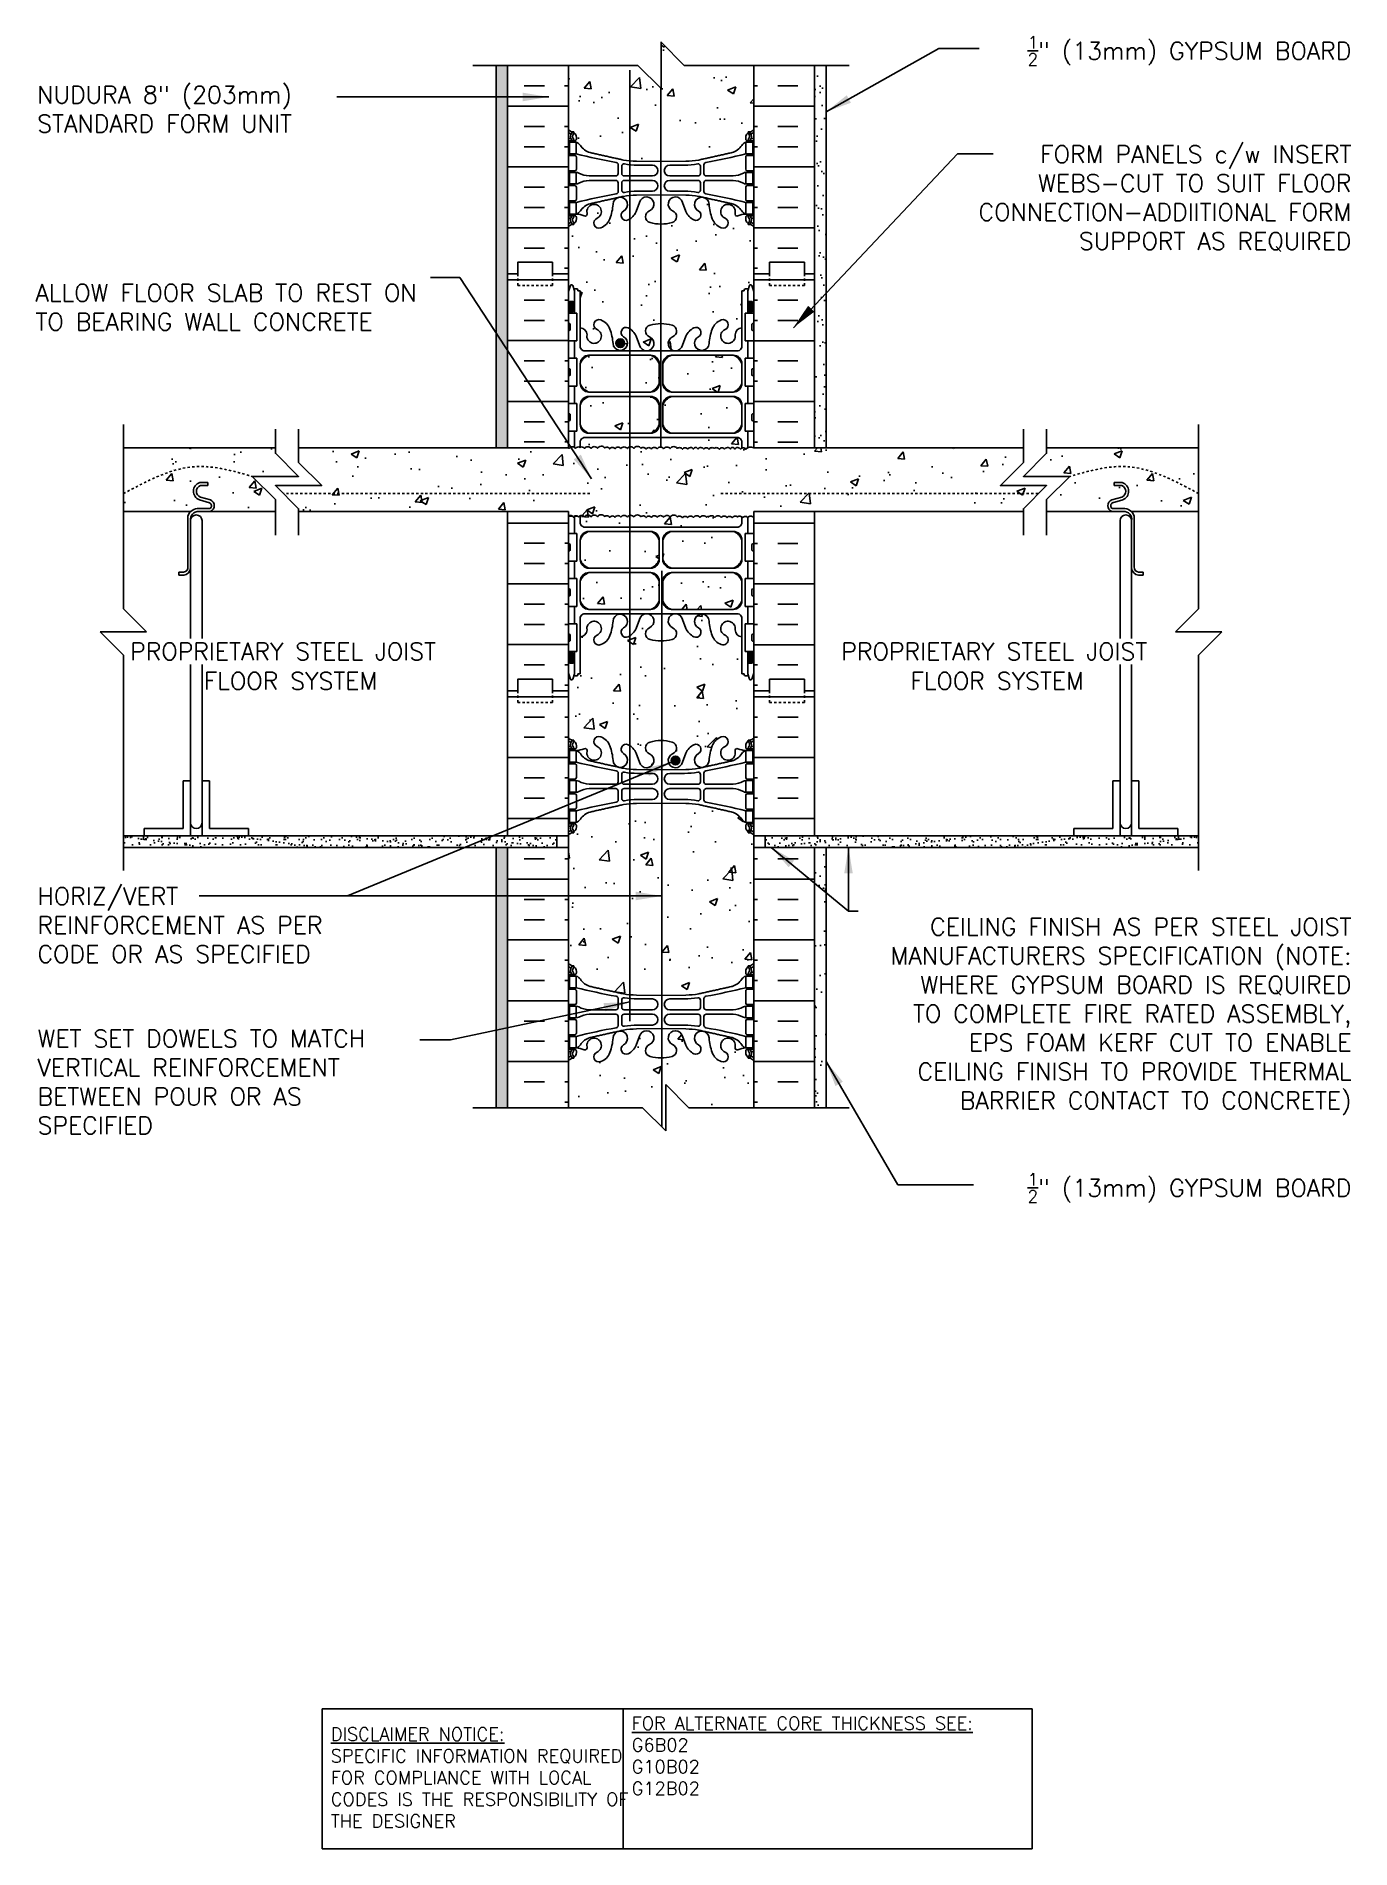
# Model space of a CAD drawing. Header units: inches. Extents: x 144.6 to 201.3, y 83.2 to 161.4.
import ezdxf
from ezdxf.enums import TextEntityAlignment as Align

# ---------------------------------------------------------------- set-up
doc = ezdxf.new("R2010")
doc.units = ezdxf.units.IN
doc.header["$LTSCALE"] = 0.5
doc.header["$MEASUREMENT"] = 0
doc.linetypes.add('DASHED2', pattern=[0.375, 0.25, -0.125])
doc.linetypes.add('HIDDEN2', pattern=[0.1875, 0.125, -0.0625])
for name, color, linetype in [('HATCH', 12, 'Continuous'), ('line25', 2, 'Continuous'), ('LINE3', 3, 'Continuous'), ('LINE50', 5, 'Continuous'), ('LINE9', 9, 'Continuous'), ('TEXT', 4, 'Continuous'), ('Web_Edge', 9, 'Continuous')]:
    doc.layers.add(name, color=color, linetype=linetype)
doc.styles.add('DIM', font='romans.shx', dxfattribs={"width": 0.7})
doc.styles.add('ROMANS', font='romans.shx', dxfattribs={"height": 0.75})
doc.styles.get("Standard").update_dxf_attribs({"font": 'romans.shx', "height": 0.75})
doc.dimstyles.new('ext_12', dxfattribs={"dimscale": 12, "dimtxt": 0.075, "dimasz": 0.09375, "dimexe": 0.09375, "dimexo": 0.0625, "dimgap": 0.0625, "dimtad": 1, "dimdec": 1, "dimzin": 2, "dimdsep": 46, "dimlunit": 4, "dimtxsty": 'DIM', "dimcen": 0.09, "dimdle": 0.09375, "dimclrt": 4, "dimadec": 0, "dimazin": 0, "dimtfac": 1, "dimtdec": 1, "dimtmove": 2, "dimatfit": 3, "dimfxl": 1, "dimfrac": 2, "dimtolj": 1, "dimtzin": 0, "dimarcsym": 0})
pattern_1 = [(37.50000000000001, (59.0627723252705, -54.0509889680194), (-0.03149667905480408, 0.9634118845065793), [0, -0.76, 0, -0.85, 0, -0.8125]), (7.499999999999999, (59.0627723252705, -54.0509889680194), (0.8848883526338636, 1.41107303261487), [0, -0.41, 0, -0.685, 0, -0.2625]), (327.5, (58.44777232527049, -54.0509889680194), (1.557070930875748, 0.002829526768482249), [0, -0.25, 0, -0.9, 0, -1.175]), (317.5, (58.44777232527049, -54.0509889680194), (1.503063302286147, 0.4388377824671246), [0, -0.125, 0, -0.59, 0, -0.675])]
pattern_2 = [(49.99999999999999, (0, 0), (3.586300913003767, -0.3137606749129755), [0.375, -4.125]), (355, (0, 0), (-0.693756668065, 3.760960668500059), [0.3, -3.3]), (100.45144446, (0.298858405, -0.02614672), (2.89254423363556, 3.447199954843147), [0.3187009599999999, -3.505710559999999]), (46.18420000000001, (0, 1), (5.336206653357862, -0.8275964039653827), [0.5625, -6.1875]), (96.63563549, (0.444683725, 0.931033465), (4.673309728371142, 4.870593003872752), [0.47805171, -5.258568799999999]), (351.1841639899999, (0, 1), (4.673309725273866, 4.870593001349951), [0.45, -4.950000005]), (21, (0.5, 0.75), (2.984535260592308, -2.013094453326694), [0.375, -4.125]), (326.0000000000001, (0.5, 0.75), (1.216576659607909, 3.625750225234265), [0.3, -3.3]), (71.45144474, (0.74871127, 0.58224213), (4.201111883649856, 1.612655764031769), [0.31870095, -3.50571056]), (37.50000000000001, (0, 0), (0.06079927658645334, 1.664469269156557), [0, -3.26, 0, -3.35, 0, -3.3125]), (7.499999999999999, (0, 0), (1.315347687210743, 1.972058559411801), [0, -1.91, 0, -3.185, 0, -1.2625]), (327.5, (-1.115, 0), (2.669112180862045, -0.1127743586718988), [0, -1.25, 0, -3.9, 0, -5.175]), (317.5, (-1.615, 0), (2.915930846711931, 0.5005249116615886), [0, -1.625, 0, -2.59, 0, -3.675])]

msp = doc.modelspace()

# ---------------------------------------------------------------- texts
at = {"layer": 'TEXT', "style": 'ROMANS'}
for s, p in [('PROPRIETARY STEEL JOIST', (148.6227616173469, 134.8802556136468)), ('PROPRIETARY STEEL JOIST', (179.3287327848281, 134.8802556136468)), (' FLOOR SYSTEM ', (151.2956184524232, 133.6060173533814)), (' FLOOR SYSTEM ', (181.798733092609, 133.6060173533814))]:
    msp.add_text(s, height=0.75, dxfattribs=at).set_placement(p, align=Align.MIDDLE_LEFT)
at = {"layer": 'TEXT', "char_height": 0.75, "style": 'ROMANS'}
for s, insert, width, attachment_point in [('\\A1;{\\H0.7x;\\S1/2;}" (13mm) GYPSUM BOARD', (201.3550833686589, 160.8103286383079), 19.5774976747241, 6), ('\\A1;NUDURA 8" (203mm) STANDARD FORM UNIT', (144.6167392709175, 158.2904791864567), 16.57727103400687, 4), ('\\A1;FORM PANELS c/w INSERT WEBS-CUT TO SUIT FLOOR CONNECTION-ADDIITIONAL FORM SUPPORT AS REQUIRED', (201.3550833686589, 154.4365522419135), 19.5774976747241, 6), ('ALLOW FLOOR SLAB TO REST ON TO BEARING WALL CONCRETE', (144.5408796184204, 149.7375047068588), 18.08616994817865, 4), ('HORIZ/VERT REINFORCEMENT AS PER CODE OR AS SPECIFIED', (144.6244992796545, 123.0635654296512), 15.30560536935147, 4), ('CEILING FINISH AS PER STEEL JOIST MANUFACTURERS SPECIFICATION (NOTE: WHERE GYPSUM BOARD IS REQUIRED TO COMPLETE FIRE RATED ASSEMBLY, EPS FOAM KERF CUT TO ENABLE CEILING FINISH TO PROVIDE THERMAL BARRIER CONTACT TO CONCRETE)', (201.3550833686589, 119.1167679866425), 21.62157370065012, 6), ('\\A1;WET SET DOWELS TO MATCH VERTICAL REINFORCEMENT BETWEEN POUR OR AS SPECIFIED', (144.6282753245947, 116.2897699849954), 17.50352509712076, 4), ('\\A1;{\\H0.7x;\\S1/2;}" (13mm) GYPSUM BOARD', (201.3550833686589, 111.7189246681845), 19.5774976747241, 6)]:
    msp.add_mtext(s, dxfattribs=dict(at, insert=insert, width=width, attachment_point=attachment_point))
at = {"layer": 'TEXT', "char_height": 0.5625, "attachment_point": 4}
for s, insert, width in [('{\\LFOR ALTERNATE CORE THICKNESS SEE:\\P}G6B02\\PG10B02\\PG12B02', (170.2804500596856, 87.19875784938826), 23.33295210344748), ('{\\LDISCLAIMER NOTICE:}\\PSPECIFIC INFORMATION REQUIRED FOR COMPLIANCE WITH LOCAL CODES IS THE RESPONSIBILITY OF THE DESIGNER', (157.2884825639063, 86.25872813260277), 14.00235015036683)]:
    msp.add_mtext(s, dxfattribs=dict(at, insert=insert, width=width))

# ---------------------------------------------------------------- hatches: boundary and pattern name
at = {"layer": 'HATCH'}
h = msp.add_hatch(dxfattribs=at)
h.set_pattern_fill('AR-CONC', color=256, scale=0.5)
h.set_pattern_definition(pattern_2)
edge = h.paths.add_edge_path()
edge.add_line((175.5471757725161, 160.1816201201429), (172.5471757725161, 160.1816201201429))
edge.add_line((172.5471757725161, 160.1816201201429), (171.5471757725161, 161.1816201201429))
edge.add_line((171.5471757725161, 161.1816201201429), (171.5471757725161, 159.1816201201429))
edge.add_line((171.5471757725161, 159.1816201201429), (170.5471757725161, 160.1816201201429))
edge.add_line((170.5471757725161, 160.1816201201429), (167.5471757725161, 160.1816201201429))
edge.add_line((167.5471757725161, 160.1816201201429), (167.5471757725161, 157.4083507081442))
edge.add_arc((167.8931787694052, 157.7692965851725), 0.4999999999999923, 226.2108888296928, 246.421821518135)
edge.add_line((167.6931787693759, 157.3110390156897), (167.7831787693765, 157.3110390156966))
edge.add_line((167.7831787693765, 157.3110390156966), (167.7831787693792, 157.2693129557724))
edge.add_arc((167.6431787693952, 157.0621898039895), 0.2500000000000076, 3.087507138843648e-09, 55.944202261869975, ccw=False)
edge.add_line((167.8931787693952, 157.062189804003), (167.8931787693989, 156.9946898039929))
edge.add_arc((167.8306787693989, 156.9946898039895), 0.06250000000000001, -90, 3.100524281762773e-09, ccw=False)
edge.add_line((167.8306787693989, 156.9321898039895), (167.783178769401, 156.9321898039895))
edge.add_line((167.783178769401, 156.9321898039895), (167.7831787694056, 156.8621898039895))
edge.add_line((167.7831787694056, 156.8621898039895), (167.8881787693903, 156.8621898039895))
edge.add_arc((167.7657701182331, 156.5195859414693), 0.3638149041640966, 34.97751374796718, 70.33874127357433, ccw=False)
edge.add_arc((168.6888890135513, 157.1308159928038), 0.743499063761502, 212.7919165279187, 253.8107114572139)
edge.add_spline(control_points=[(168.4815928692639, 156.4167997700345), (169.9190428692638, 156.0963397700345)], knot_values=[0, 0, 1, 1], degree=1, periodic=0)
edge.add_arc((170.4753807172876, 159.0279445776519), 2.98392669970118, 259.2546164297309, 270.0994654644686)
edge.add_line((170.4805608109799, 156.0440223742728), (171.5471757725165, 156.0282698748441))
edge.add_line((171.5471757725165, 156.0282698748441), (172.6137907340531, 156.0440223742728))
edge.add_arc((172.6189708277454, 159.0279445776519), 2.983926699701179, 269.9005345355325, 280.7453835702697)
edge.add_spline(control_points=[(173.1753086757692, 156.0963397700345), (174.6127586757691, 156.4167997700345)], knot_values=[0, 0, 1, 1], degree=1, periodic=0)
edge.add_arc((174.4054625314818, 157.1308159928038), 0.7434990637615018, 286.1892885427861, 327.208083472091)
edge.add_arc((175.3285814267999, 156.5195859414692), 0.3638149041640966, 109.66125872642431, 145.0224862520094, ccw=False)
edge.add_line((175.2061727756428, 156.8621898039895), (175.3111727756275, 156.8621898039895))
edge.add_line((175.3111727756275, 156.8621898039895), (175.311172775632, 156.9321898039895))
edge.add_line((175.311172775632, 156.9321898039895), (175.2636727756341, 156.9321898039895))
edge.add_arc((175.2636727756341, 156.9946898039895), 0.06250000000000001, 179.9999999968994, 270, ccw=False)
edge.add_line((175.2011727756341, 156.9946898039929), (175.2011727756378, 157.062189804003))
edge.add_arc((175.4511727756378, 157.0621898039895), 0.2499999999999876, 124.05579773813, 179.9999999969125, ccw=False)
edge.add_line((175.3111727756538, 157.2693129557724), (175.3111727756566, 157.3110390156966))
edge.add_line((175.3111727756566, 157.3110390156966), (175.4011727756571, 157.3110390156897))
edge.add_arc((175.2011727756278, 157.7692965851725), 0.4999999999999918, 293.578178481865, 313.7891111701621)
edge.add_line((175.5471757725161, 157.4083507081434), (175.5471757725161, 160.1816201201429))
h.paths.add_polyline_path([(175.5471757725161, 153.2160288998359, 0.08841615068610409), (175.4011727756571, 153.3133405922896), (175.3111727756566, 153.3133405922827), (175.3111727756538, 153.3550666522068, -0.2490694201798125), (175.2011727756378, 153.5621898039763), (175.2011727756341, 153.6296898039864, -0.4142135623889407), (175.2636727756341, 153.6921898039897), (175.311172775632, 153.6921898039897), (175.3111727756275, 153.7621898039897), (175.2061727756422, 153.7621898039897, 0.08534784463993508), (174.8767132530975, 153.6866712222518, -0.6696014941110126), (174.7442108543471, 153.8069529189495, 2.087231407566594), (174.3103114244241, 153.5821356607015, -1), (174.1468828530201, 153.17361258663, -0.2134499129915272), (173.7546570922424, 153.5628130536144, -0.06992325913705139), (173.6177901389094, 154.2066157533295, 1.702394472353442), (173.1680216774637, 153.8940714604077, -0.9407930192584179), (172.9645091407854, 153.5108082405268, -0.1730747606229396), (172.6186008182488, 153.8774652800348), (172.4759629760689, 154.2643101357669, 1.612473537247284), (172.0444198115478, 153.9047219360629, -0.7348724129870531), (172.0213162079575, 153.3936830893589, -0.06847526280403649), (171.5471757725165, 153.3316201201428, -0.0684752628040668), (171.0730353370753, 153.393683089359, -0.73487241298655), (171.0499317334852, 153.9047219360629, 1.612473537247338), (170.6183885689641, 154.2643101357669), (170.4757507267842, 153.8774652800348, -0.17307476062293), (170.1298424042477, 153.5108082405269, -0.9407930192584839), (169.9263298675694, 153.8940714604078, 1.70239447235285), (169.4765614061236, 154.2066157533296, -0.06992325913713404), (169.3396944527904, 153.5628130536138, -0.2134499129913675), (168.9474686920127, 153.17361258663, -1), (168.7840401206088, 153.5821356607015, 2.087231407567412), (168.3501406906859, 153.8069529189495, -0.6696014941129883), (168.217638291935, 153.686671222252, 0.08534784463980435), (167.8881787693909, 153.7621898039897), (167.7831787694056, 153.7621898039897), (167.783178769401, 153.6921898039897), (167.8306787693989, 153.6921898039897, -0.4142135623889407), (167.8931787693989, 153.6296898039864), (167.8931787693952, 153.5621898039763, -0.249069420179824), (167.7831787693792, 153.3550666522068), (167.7831787693765, 153.3133405922827), (167.6931787693759, 153.3133405922896, 0.0884161506867386), (167.5471757725161, 153.216028899835), (167.5471757725161, 151.1816201201429), (167.5471757725161, 150.4222314381499), (167.6321721525514, 150.6828870035922, -0.60000000003303), (167.7321721525532, 150.6828870035966), (167.7810851960313, 150.5328870035965), (167.9071721525528, 150.5328870035966, -0.4142135623730794), (167.9571721525529, 150.4828870035967), (167.9571721525531, 150.4528870035965), (168.057172152553, 150.4528870035966), (168.0571749053028, 148.8513892816243, -0.3803970778957629), (168.3501448045676, 148.5562873213344, 2.087231407565049), (168.7840442344909, 148.7811045795823, -1), (168.9474728058942, 149.1896276536541, -0.2134499129913034), (169.339698566672, 148.8004271866705, -0.06992325913717282), (169.4765655200053, 148.1566244869544, 1.702394472352943), (169.9263339814511, 148.4691687798762, -0.9407930192578764), (170.129846518129, 148.8524319997573, -0.1730747606230334), (170.4757548406659, 148.4857749602494), (170.6183926828458, 148.0989301045171, 1.612473537248498), (171.0499358473666, 148.4585183042213, -0.7348724129855446), (171.0730394509567, 148.9695571509249, -0.06847526280412401), (171.5471798863983, 149.0316201201412, -0.06847526280404619), (172.0213203218393, 148.9695571509251, -0.7348724129873987), (172.0444239254292, 148.458518304221, 1.61247353724616), (172.4759670899506, 148.0989301045171), (172.6186049321305, 148.4857749602494, -0.1730747606229475), (172.9645132546673, 148.8524319997572, -0.940793019258263), (173.1680257913454, 148.4691687798763, 1.702394472354467), (173.6177942527912, 148.1566244869548, -0.06992325913715396), (173.7546612061246, 148.8004271866707, -0.2134499129912745), (174.1468869669023, 149.1896276536542, -1), (174.3103155383057, 148.7811045795824, 2.087231407596503), (174.7442149682274, 148.5562873213415, -0.3803920597853767), (175.0371793924807, 148.8513889414931), (175.0371793924792, 150.4528870035966), (175.1371793924793, 150.4528870035965), (175.1371793924793, 150.4828870035966, -0.4142135623733604), (175.1871793924793, 150.5328870035966), (175.3132663490008, 150.5328870035965), (175.362179392479, 150.6828870035966, -0.6000000000330128), (175.4621793924808, 150.6828870035922), (175.5471757725161, 150.42223143815), (175.5471757725161, 151.1816201201429)])
h.paths.add_polyline_path([(171.4709298863972, 147.2956368791507, 0.2256517540595469), (171.095929886395, 147.6706368791573), (168.4321803803101, 147.6706368791573, 0.2256517540552841), (168.0571803803123, 147.295636879159), (168.0571803803123, 146.4548309745128, 0.2256517540569461), (168.4321803803138, 146.0798309745132), (171.0959298863948, 146.0798309745132, 0.2256517540590412), (171.4709298863968, 146.4548309745185)])
h.paths.add_polyline_path([(171.4709298863968, 145.5142093850504, 0.2256517540590416), (171.0959298863948, 145.8892093850557), (168.4321803803138, 145.8892093850557, 0.2256517540569456), (168.0571803803123, 145.5142093850561), (168.0571803803123, 144.6734034804099, 0.2256517540553574), (168.4321803803102, 144.2984034804116), (171.0959298863948, 144.2984034804116, 0.2256517540596189), (171.4709298863972, 144.6734034804182)])
h.paths.add_polyline_path([(175.0371793924824, 145.5142093850561, 0.2256517540568734), (174.6621793924811, 145.8892093850556), (171.9984298864024, 145.8892093850556, 0.2256517540585335), (171.6234298863974, 145.5142093850548), (171.6234298863969, 144.6734034804098, 0.2256517540542008), (171.9984298863915, 144.2984034804117), (174.6621793924846, 144.2984034804117, 0.2256517540552863), (175.0371793924824, 144.6734034804099)])
h.paths.add_polyline_path([(175.0371793924824, 147.295636879159, 0.2256517540552847), (174.6621793924846, 147.6706368791573), (171.9984298863915, 147.6706368791572, 0.2256517540542007), (171.6234298863969, 147.295636879159), (171.6234298863974, 146.4548309745141, 0.2256517540585339), (171.9984298864024, 146.0798309745133), (174.6621793924809, 146.0798309745132, 0.2256517540569471), (175.0371793924824, 146.4548309745128)])
h.paths.add_polyline_path([(175.0371793924819, 143.9627797814326, 0.2681384484804181), (174.8760287306303, 144.1109032975487), (168.2183310421662, 144.1109032975487, 0.268155850466876), (168.057176134736, 143.96276622538), (168.057176134736, 143.6938837070757, -0.3562216992481089), (168.2432358445551, 143.6473769608221, -0.5205670499999401), (168.5229735308701, 143.6455750824911, -0.5205670500002954), (168.8023944263415, 143.6541225257845, -0.5205670499996758), (169.1128622714916, 143.6636196906135, -0.4453429378592366), (169.3356784282333, 143.6243282813363, -0.5205670499998297), (169.5633547516642, 143.6312928659299, -0.5205670500002217), (169.8117289039114, 143.6388905940034, -0.5205670499998629), (170.0914665902264, 143.6370887156725, -0.5205670500000663), (170.3708874856978, 143.6456361589658, -0.5205670499998372), (170.6813553308471, 143.6551333237941, -0.4453429378591146), (170.9041714875887, 143.6158419145169, -0.5205670500001356), (171.1318478110198, 143.6228064991106, -0.5205670499996482), (171.3802219632668, 143.630404227184, -0.5205670500003595), (171.659959649582, 143.6286023488532, -0.5205670499998178), (171.9393805450532, 143.6371497921464, -0.5205670499999817), (172.2498483902026, 143.6466469569748, -0.4453429378590686), (172.4726645469441, 143.6073555476976, -0.5205670499999974), (172.7003408703752, 143.6143201322912, -0.5205670500001153), (172.9487150226224, 143.6219178603647, -0.1755493832424155), (173.0443242129128, 143.6881637079161, -0.1755493832427686), (173.1399334032033, 143.6219178603646, -0.5205670500004119), (173.3883075554506, 143.6143201322913, -0.5205670499996943), (173.6159838788816, 143.6073555476975, -0.445342937859244), (173.8388000356232, 143.6466469569748, -0.4453429378590377), (174.0616161923647, 143.6073555476976, -0.5205670499995777), (174.2892925157957, 143.6143201322911, -0.5205670500003811), (174.537666668043, 143.6219178603647, -0.175549383242398), (174.6332758583333, 143.6881637079161, -0.1755493832427665), (174.728885048624, 143.6219178603646, -0.5205670500001537), (174.9772592008711, 143.6143201322912, -0.1383883734710734), (175.0371793924819, 143.6602816080656)])
h.paths.add_polyline_path([(187.1948134068539, 143.0384010965166), (187.194813406854, 143.6721060574316), (175.5471757725153, 143.6721060574316, 0.3161108884676745), (175.2049355243022, 143.6073555476975, 0.5205670499999625), (174.9772592008712, 143.6143201322912, 0.5205670500000886), (174.728885048624, 143.6219178603646, 0.1755493832429539), (174.6332758583332, 143.6881637079161, 0.1755493832422484), (174.537666668043, 143.6219178603646, 0.5205670500003545), (174.2892925157957, 143.6143201322913, 0.5205670499994064), (174.0616161923648, 143.6073555476975, 0.4453429378592138), (173.8388000356232, 143.6466469569748, 0.4453429378591997), (173.6159838788817, 143.6073555476975, 0.5205670499999884), (173.3883075554506, 143.6143201322913, 0.5205670500004268), (173.1399334032033, 143.6219178603646, 0.1755493832429026), (173.0443242129126, 143.6881637079161, 0.1755493832421726), (172.9487150226223, 143.6219178603648, 0.5205670499998067), (172.7003408703752, 143.6143201322911, 0.5205670500001275), (172.4726645469441, 143.6073555476976, 0.4453429378590993), (172.2498483902026, 143.6466469569748, 0.5205670499999812), (171.9393805450532, 143.6371497921464, 0.5205670499997448), (171.659959649582, 143.6286023488532, 0.5205670500003668), (171.3802219632668, 143.6304042271841, 0.5205670499997679), (171.1318478110198, 143.6228064991105, 0.5205670500001544), (170.9041714875887, 143.6158419145169, 0.4453429378590378), (170.6813553308471, 143.6551333237941, 0.5205670499998754), (170.3708874856978, 143.6456361589657, 0.5205670500000604), (170.0914665902264, 143.6370887156725, 0.5205670500000663), (169.8117289039114, 143.6388905940034, 0.5205670499999872), (169.5633547516643, 143.6312928659299, 0.5205670500000545), (169.3356784282332, 143.6243282813363, 0.4453429378590632), (169.1128622714917, 143.6636196906135, 0.5205670499998548), (168.8023944263415, 143.6541225257844, 0.5205670500002895), (168.5229735308701, 143.6455750824913, 0.5205670499998678), (168.2432358445551, 143.6473769608222, 0.3706303463291104), (168.0502747376476, 143.6904219280406, 0.3706303463294761), (167.8573136307398, 143.6473769608221, 0.5205670500001055), (167.5775759444248, 143.6455750824912, 0.05013493256724198), (167.5561006982641, 143.6721060574316), (155.8995381381781, 143.6721060574316), (155.8995381381782, 143.0384010965166), (156.8995381381782, 142.0384010965166), (154.8995381381782, 142.0384010965166), (155.8995381381782, 141.0384010965166), (155.8995381381782, 140.9221060574315), (167.5471757725161, 140.9221060574315), (167.5471757725161, 140.7170164263683, -0.4384117825662647), (167.7671853688778, 140.67558345141, -0.52056704999953), (167.9948616923088, 140.6825480360035, -0.520567050000596), (168.2432358445561, 140.6901457640772, -0.5205670499994778), (168.522973530871, 140.688343885746, -0.5205670500002341), (168.8023944263423, 140.6968913290394, -0.520567049999956), (169.1128622714917, 140.7063884938678, -0.4453429378591475), (169.3356784282341, 140.6670970845913, -0.5205670499993246), (169.563354751665, 140.6740616691847, -0.5205670500006713), (169.8117289039124, 140.6816593972584, -0.5205670499997247), (170.0914665902272, 140.6798575189274, -0.520567050000093), (170.3708874856986, 140.6884049622207, -0.5205670500000678), (170.681355330848, 140.6979021270491, -0.4453429378591081), (170.9041714875896, 140.6586107177719, -0.5205670499994395), (171.1318478110205, 140.6655753023654, -0.5205670500003954), (171.3802219632678, 140.673173030439, -0.5205670499995956), (171.6599596495827, 140.671371152108, -0.5205670500005483), (171.9393805450541, 140.6799185954014, -0.5205670499997722), (172.2498483902034, 140.6894157602297, -0.4453429378588656), (172.4726645469449, 140.6501243509524, -0.5205670499999564), (172.700340870376, 140.657088935546, -0.520567050000786), (172.9487150226233, 140.6646866636198, -0.5205670499994882), (173.2284527089381, 140.6628847852886, -0.5205670500002043), (173.5078736044095, 140.671432228582, -0.07771387352698533), (173.547175772516, 140.7148748606866, -0.07771387352711377), (173.5864779406227, 140.671432228582, -0.5205670499995915), (173.8658988360938, 140.6628847852886, -0.5205670500001833), (174.1456365224089, 140.6646866636196, -0.5205670500006405), (174.3940106746562, 140.6570889355463, -0.5205670499992447), (174.6216869980871, 140.6501243509524, -0.445342937859054), (174.8445031548286, 140.6894157602297, -0.4453429378592815), (175.0673193115703, 140.6501243509525, -0.5205670499995078), (175.2949956350012, 140.657088935546, -0.5205670500003544), (175.5433697872485, 140.6646866636196, -0.009381364081648937), (175.5471757725161, 140.6698406759988), (175.5471757725161, 140.9221060574315), (187.1948134068539, 140.9221060574315), (187.1948134068539, 141.0384010965166), (188.1948134068539, 142.0384010965166), (186.1948134068539, 142.0384010965166)])
h.paths.add_polyline_path([(175.0371793924814, 140.4004604588519), (175.0371793924815, 140.6851423535257, 0.3568783789455827), (174.8445031548287, 140.6894157602297, 0.4453429378590573), (174.6216869980871, 140.6501243509525, 0.5205670499992038), (174.3940106746562, 140.6570889355459, 0.5205670500008144), (174.1456365224089, 140.6646866636196, 0.5205670500003398), (173.8658988360937, 140.6628847852887, 0.5205670499996019), (173.5864779406226, 140.671432228582, 0.07771387352697162), (173.547175772516, 140.7148748606865, 0.07771387352688569), (173.5078736044095, 140.671432228582, 0.5205670499998409), (173.2284527089382, 140.6628847852885, 0.5205670500000662), (172.9487150226232, 140.6646866636195, 0.5205670500005304), (172.7003408703759, 140.657088935546, 0.5205670500004169), (172.4726645469447, 140.6501243509526, 0.4453429378584008), (172.2498483902034, 140.6894157602297, 0.5205670499998631), (171.9393805450541, 140.6799185954012, 0.5205670500007342), (171.6599596495826, 140.6713711521081, 0.520567049999244), (171.3802219632678, 140.6731730304389, 0.5205670500004872), (171.1318478110205, 140.6655753023653, 0.5205670499998651), (170.9041714875895, 140.6586107177719, 0.44534293785866), (170.6813553308481, 140.697902127049, 0.5205670500003675), (170.3708874856986, 140.6884049622207, 0.5205670499999492), (170.0914665902273, 140.6798575189274, 0.5205670499996846), (169.8117289039124, 140.6816593972582, 0.5205670500009066), (169.563354751665, 140.6740616691847, 0.52056704999909), (169.3356784282342, 140.6670970845912, 0.4453429378591267), (169.1128622714918, 140.7063884938677, 0.5205670500000981), (168.8023944263423, 140.6968913290393, 0.5205670500002414), (168.522973530871, 140.688343885746, 0.5205670499994757), (168.2432358445561, 140.6901457640769, 0.3562216992502939), (168.057176134736, 140.7366525103302), (168.057176134736, 140.4004740149059, 0.2681558504668739), (168.2183310421662, 140.2523369427372), (174.8760287306303, 140.2523369427372, 0.2681384484785548)])
h.paths.add_polyline_path([(171.4709298863972, 139.6898367598678, 0.2256517540596166), (171.0959298863948, 140.0648367598743), (168.4321803803102, 140.0648367598743, 0.2256517540553569), (168.0571803803123, 139.6898367598761), (168.0571803803123, 138.8490308552298, 0.2256517540569461), (168.4321803803138, 138.4740308552303), (171.0959298863948, 138.4740308552303, 0.2256517540590407), (171.4709298863968, 138.8490308552356)])
h.paths.add_polyline_path([(175.0371793924824, 139.6898367598761, 0.2256517540552847), (174.6621793924846, 140.0648367598743), (171.9984298863915, 140.0648367598743, 0.2256517540542012), (171.6234298863969, 139.6898367598761), (171.6234298863974, 138.8490308552311, 0.2256517540585315), (171.9984298864024, 138.4740308552303), (174.6621793924811, 138.4740308552303, 0.2256517540568749), (175.0371793924824, 138.8490308552298)])
h.paths.add_polyline_path([(175.0371793924824, 137.9084092657732, 0.2256517540569456), (174.6621793924809, 138.2834092657727), (171.9984298864024, 138.2834092657726, 0.2256517540585342), (171.6234298863974, 137.9084092657719), (171.6234298863969, 137.0676033611269, 0.2256517540542017), (171.9984298863915, 136.6926033611287), (174.6621793924846, 136.6926033611287, 0.2256517540552863), (175.0371793924824, 137.0676033611269)])
h.paths.add_polyline_path([(175.5471757725161, 117.2160288998359, 0.08841615068608476), (175.4011727756571, 117.3133405922896), (175.3111727756566, 117.3133405922827), (175.3111727756538, 117.3550666522068, -0.2490694201798186), (175.2011727756378, 117.5621898039763), (175.2011727756341, 117.6296898039864, -0.4142135623888784), (175.2636727756341, 117.6921898039897), (175.311172775632, 117.6921898039897), (175.3111727756275, 117.7621898039897), (175.2061727756419, 117.7621898039897, 0.08534784463943035), (174.8767132530991, 117.6866712222525, -0.669601494112619), (174.7442108543468, 117.8069529189485, 2.087231407546081), (174.3103114244189, 117.5821356607036, -1), (174.1468828529585, 117.1736125866533, -0.2134499129666022), (173.7546570922419, 117.5628130536157, -0.06822591722304003), (173.6189592693783, 118.1906795956436, 1.7531709102164), (173.168021677457, 117.8940714604118, -0.9407930192731893), (172.9645091407883, 117.5108082405253, -0.1730747606240733), (172.6186008182488, 117.8774652800348), (172.4759629760689, 118.2643101357669, 1.61247353725212), (172.0444198115492, 117.9047219360624, -0.7348724129854507), (172.0213162079571, 117.3936830893588, -0.06847526280391002), (171.547175772517, 117.3316201201428, -0.0684752628054829), (171.0730353370662, 117.3936830893614, -0.7348724129777788), (171.0499317334877, 117.9047219360639, 1.612473537239517), (170.6183885689641, 118.2643101357669), (170.4757507267844, 117.8774652800353, -0.1730747606242391), (170.1298424042446, 117.5108082405255, -0.9407930192452261), (169.9263298675736, 117.8940714604098, 1.753170910298995), (169.4753922756529, 118.1906795956189, -0.06822591722023992), (169.3396944527917, 117.5628130536172, -0.2134499129908236), (168.9474686920173, 117.1736125866318, -1), (168.7840401206153, 117.5821356607044, 2.087231407542093), (168.3501406906863, 117.8069529189485, -0.669601494141845), (168.2176382919278, 117.686671222255, 0.08534784463775681), (167.8881787693911, 117.7621898039897), (167.7831787694056, 117.7621898039897), (167.783178769401, 117.6921898039897), (167.8306787693989, 117.6921898039897, -0.4142135623888784), (167.8931787693989, 117.6296898039864), (167.8931787693952, 117.5621898039763, -0.2490694201798212), (167.7831787693792, 117.3550666522068), (167.7831787693765, 117.3133405922827), (167.6931787693759, 117.3133405922896, 0.08841615068674001), (167.5471757725161, 117.2160288998351), (167.5471757725161, 115.1816201201429), (170.7503007725162, 115.1816201201429), (171.7503007725162, 114.1816201201429), (171.7503007725162, 116.1816201201429), (172.7503007725162, 115.1816201201429), (175.5471757725161, 115.1816201201429)])
h.paths.add_polyline_path([(175.5471757725161, 133.1816201201429), (175.5471757725161, 133.9410088021358), (175.4621793924808, 133.6803532366937, -0.600000000032991), (175.362179392479, 133.6803532366893), (175.3132663490008, 133.8303532366894), (175.1871793924793, 133.8303532366893, -0.414213562373376), (175.1371793924793, 133.8803532366893), (175.1371793924791, 133.9103532366894), (175.0371793924792, 133.9103532366894), (175.037179392481, 135.5118512987928, -0.3803920597856534), (174.7442149682274, 135.8069529189445, 2.087231407579984), (174.3103155383023, 135.5821356607049, -1), (174.1468869669059, 135.1736125866304, -0.2134499129931769), (173.7546612061242, 135.5628130536163, -0.0682259172230495), (173.6189633832601, 136.1906795956442, 1.753170910242478), (173.1680257913455, 135.8940714604096, -0.9407930192599465), (172.9645132546639, 135.5108082405304, -0.1730747606218081), (172.6186049321304, 135.877465280037), (172.4759670899506, 136.2643101357689, 1.612473537243873), (172.0444239254286, 135.9047219360651, -0.7348724129768471), (172.0213203218468, 135.3936830893629, -0.0684752628052688), (171.5471798863975, 135.3316201201448, -0.06847526280348802), (171.0730394509602, 135.3936830893601, -0.73487241299475), (171.0499358473687, 135.9047219360656, 1.612473537241547), (170.6183926828458, 136.2643101357689), (170.4757548406661, 135.877465280037, -0.1730747606231351), (170.1298465181291, 135.5108082405287, -0.9407930192587125), (169.9263339814505, 135.8940714604094, 1.753170910251056), (169.4753963895362, 136.190679595642, -0.06822591722302807), (169.3396985666716, 135.5628130536144, -0.213449912991754), (168.9474728058922, 135.173612586631, -1), (168.7840442344973, 135.5821356607064, 2.08723140753405), (168.3501448045677, 135.806952918952, -0.3803970205203058), (168.0571749679028, 135.5118509625501), (168.057172152553, 133.9103532366894), (167.9571721525531, 133.9103532366894), (167.9571721525529, 133.880353236689, -0.4142135623716955), (167.9071721525528, 133.8303532366893), (167.7810851960313, 133.8303532366894), (167.7321721525532, 133.6803532366893, -0.6000000000330186), (167.6321721525514, 133.6803532366937), (167.5471757725161, 133.941008802136), (167.5471757725161, 133.1816201201429), (167.5471757725161, 131.1472113404507, 0.08841615068673643), (167.6931787693759, 131.0498996479962), (167.7831787693765, 131.049899648003), (167.7831787693792, 131.0081735880789, -0.2490694201798094), (167.8931787693952, 130.8010504363095), (167.8931787693989, 130.7335504362994, -0.4142135623889365), (167.8306787693989, 130.671050436296), (167.783178769401, 130.671050436296), (167.7831787694056, 130.601050436296), (167.8881787693908, 130.601050436296, 0.08534784463959491), (168.2176382919343, 130.6765690180334, -0.6696014941233307), (168.3501406906857, 130.5562873213348, 2.08723140756324), (168.7840401206084, 130.7811045795844, -1), (168.9474686920003, 131.1896276536604, -0.2134499129968462), (169.3396944527907, 130.800427186671, -0.06822591722298375), (169.4753922756547, 130.1725606446437, 1.753170910242852), (169.9263298675694, 130.469168779878, -0.9407930192569893), (170.1298424042453, 130.8524319997601, -0.1730747606238302), (170.4757507267842, 130.485774960251), (170.6183885689641, 130.0989301045188, 1.612473537252312), (171.0499317334838, 130.4585183042234, -0.7348724129969976), (171.0730353370835, 130.969557150929, -0.06847526280253961), (171.5471757725144, 131.0316201201429, -0.06847526280387266), (172.0213162079543, 130.9695571509277, -0.7348724129964421), (172.0444198115453, 130.4585183042218, 1.612473537239478), (172.4759629760689, 130.0989301045188), (172.6186008182487, 130.4857749602508, -0.1730747606224969), (172.9645091407839, 130.8524319997582, -0.9407930192588013), (173.1680216774613, 130.4691687798769, 1.753170910229203), (173.6189592693783, 130.172560644642, -0.06822591722338003), (173.754657092243, 130.8004271866729, -0.2134499129923334), (174.1468828530236, 131.1896276536571, -1), (174.3103114244221, 130.7811045795833, 2.087231407556785), (174.7442108543471, 130.5562873213361, -0.669601494046849), (174.8767132530832, 130.6765690180399, 0.08534784464384008), (175.2061727756421, 130.601050436296), (175.3111727756275, 130.601050436296), (175.311172775632, 130.671050436296), (175.2636727756341, 130.671050436296, -0.4142135623889219), (175.2011727756341, 130.7335504362994), (175.2011727756378, 130.8010504363095, -0.2490694201798209), (175.3111727756538, 131.0081735880789), (175.3111727756566, 131.049899648003), (175.4011727756571, 131.0498996479962, 0.08841615068610337), (175.5471757725161, 131.1472113404498)])
h.paths.add_polyline_path([(171.4709298863968, 137.9084092657674, 0.225651754059039), (171.0959298863948, 138.2834092657727), (168.4321803803138, 138.2834092657727, 0.2256517540569456), (168.0571803803123, 137.9084092657732), (168.0571803803123, 137.0676033611269, 0.2256517540552852), (168.4321803803101, 136.6926033611287), (171.095929886395, 136.6926033611287, 0.2256517540595473), (171.4709298863972, 137.0676033611352)])
edge = h.paths.add_edge_path()
edge.add_line((154.8995381381782, 143.433367474535), (154.8995381381781, 143.6721060574316))
edge.add_line((154.8995381381781, 143.6721060574316), (148.3394511157099, 143.6721060574316))
edge.add_line((148.3394511157099, 143.6721060574316), (148.3394511157099, 141.6951679505607))
edge.add_spline(control_points=[(148.3394511157099, 141.6951679505607), (149.3814466706465, 142.255530900332), (151.1719341109231, 143.2184167963497), (153.0954396328368, 142.6648002558269), (153.8995381381782, 142.433367474535)], knot_values=[0, 0, 0, 0, 3.379125181224174, 5.806436666106756, 5.806436666106756, 5.806436666106756, 5.806436666106756], degree=3, periodic=0)
edge.add_line((153.8995381381782, 142.433367474535), (155.8995381381782, 142.433367474535))
edge.add_line((155.8995381381782, 142.433367474535), (154.8995381381782, 143.433367474535))
edge = h.paths.add_edge_path()
edge.add_line((194.7549004293222, 143.6721060574316), (188.194813406854, 143.6721060574316))
edge.add_line((188.194813406854, 143.6721060574316), (188.1948134068539, 143.433367474535))
edge.add_line((188.1948134068539, 143.433367474535), (187.1948134068539, 142.433367474535))
edge.add_line((187.1948134068539, 142.433367474535), (189.1948134068539, 142.433367474535))
edge.add_spline(control_points=[(189.1948134068539, 142.433367474535), (189.9989119121954, 142.6648002558269), (191.922417434109, 143.2184167963498), (193.7129048743856, 142.2555309003319), (194.7549004293222, 141.6951679505607)], knot_values=[0, 0, 0, 0, 2.427311484882582, 5.806436666106756, 5.806436666106756, 5.806436666106756, 5.806436666106756], degree=3, periodic=0)
edge.add_line((194.7549004293222, 141.6951679505607), (194.7549004293222, 143.6721060574316))
h = msp.add_hatch(dxfattribs=at)
h.set_pattern_fill('AR-SAND', color=256, scale=0.5, style=0)
h.set_pattern_definition([(37.50000000000001, (0, 0), (-0.03149667905480408, 0.9634118845065793), [0, -0.76, 0, -0.85, 0, -0.8125]), (7.499999999999999, (0, 0), (0.8848883526338636, 1.41107303261487), [0, -0.41, 0, -0.685, 0, -0.2625]), (327.5, (-0.615, 0), (1.557070930875748, 0.002829526768482471), [0, -0.25, 0, -0.9, 0, -1.175]), (317.5, (-0.615, 0), (1.503063302286147, 0.4388377824671247), [0, -0.125, 0, -0.59, 0, -0.675])])
h.paths.add_polyline_path([(164.9221757725161, 126.4221060574315), (164.4221757725161, 126.4221060574315), (164.4221757725161, 115.1816201201429), (164.9221757725161, 115.1816201201429)])
h.paths.add_polyline_path([(164.4221757725161, 143.6721060574316), (164.9221757725161, 143.6721060574316), (164.9221757725161, 151.1816201201429), (164.9221757725161, 160.1816201201429), (164.4221757725161, 160.1816201201429)])
h = msp.add_hatch(dxfattribs=at)
h.set_pattern_fill('AR-SAND', color=256, scale=0.5, style=0)
h.set_pattern_definition(pattern_1)
h.paths.add_polyline_path([(178.1721757725161, 143.6721060574316), (178.6721757725161, 143.6721060574316), (178.6721757725163, 146.3780540186353), (178.1721757725163, 146.1310033222563)])
h.paths.add_polyline_path([(178.6721757725158, 150.8187598532469), (178.1721757725158, 150.5717091568681), (178.1721757725161, 146.1310033222563), (178.6721757725161, 146.3780540186352)])
h.paths.add_polyline_path([(178.6721757725161, 152.4834405034067), (178.1721757725161, 152.4834405034067), (178.1721757725161, 151.1816201201429), (178.1721757725161, 150.5717091568679), (178.6721757725161, 150.818759853247)])
h.paths.add_polyline_path([(178.6721757725161, 160.1816201201429), (178.1721757725161, 160.1816201201429), (178.1721757725158, 152.4834405034067), (178.6721757725161, 152.4834405034067)])
h = msp.add_hatch(dxfattribs=at)
h.set_pattern_fill('INSUL', color=256, scale=7, style=0)
h.set_pattern_definition([(0, (-2758.614405938969, -263.8278939425688), (0, 2.625), []), (0, (-2758.614405938969, -262.9528939425688), (0, 2.625), [0.875, -0.875]), (0, (-2758.614405938969, -262.0778939425688), (0, 2.625), [0.875, -0.875])])
h.paths.add_polyline_path([(164.9221757725161, 143.6721060574316), (167.5471757725161, 143.6721060574316), (167.5471757725161, 151.1816201201429), (166.8596757725161, 151.1816201201429), (166.8596757725161, 151.6816201201429), (165.3596757725161, 151.6816201201429), (165.3596757725161, 151.1816201201429), (164.9221757725161, 151.1816201201429)])
h.paths.add_polyline_path([(167.5471757725161, 140.9221060574315), (164.9221757725161, 140.9221060574315), (164.9221757725161, 133.1816201201429), (165.3596757725161, 133.1816201201429), (165.3596757725161, 133.6816201201429), (166.8596757725161, 133.6816201201429), (166.8596757725161, 133.1816201201429), (167.5471757725161, 133.1816201201429)])
h = msp.add_hatch(dxfattribs=at)
h.set_pattern_fill('AR-CONC', color=256, scale=0.5)
h.set_pattern_definition(pattern_2)
edge = h.paths.add_edge_path()
edge.add_line((152.0492912192601, 141.3038036314449), (151.6177262109825, 141.425555463837))
edge.add_arc((151.7539285010725, 141.7943944251755), 0.3931834727286936, 107.49308955403399, 249.73217043264378, ccw=False)
edge.add_line((151.6357411784571, 142.1693944251755), (151.9794764434145, 142.1693944251755))
edge.add_line((151.9794764434145, 142.1693944251755), (151.9794764434145, 142.0443944251755))
edge.add_line((151.9794764434145, 142.0443944251755), (151.6568595820261, 142.0443944251755))
edge.add_arc((151.7539285010725, 141.7943944251755), 0.2681834727286975, 111.2199802111346, 248.7800197888462)
edge.add_line((151.656859582026, 141.5443944251755), (152.0903264087733, 141.4221060574315))
edge.add_arc((151.9913548550595, 141.1721060574315), 0.2688779805869714, -68.4020701380228, 68.40207013803632, ccw=False)
edge.add_line((152.0903264087733, 140.9221060574315), (154.8949813230255, 140.9221060574315))
edge.add_line((154.8949813230255, 140.9221060574315), (154.8995381381782, 140.9221060574315))
edge.add_line((154.8995381381782, 140.9221060574315), (154.8995381381782, 141.4333674745351))
edge.add_line((154.8995381381782, 141.4333674745351), (153.8995381381782, 142.433367474535))
edge.add_spline(control_points=[(153.8995381381782, 142.433367474535), (153.0954396328368, 142.6648002558269), (151.1719341109232, 143.2184167963498), (149.3814466706465, 142.2555309003319), (148.3394511157099, 141.6951679505607)], knot_values=[0, 0, 0, 0, 2.427311484882582, 5.806436666106756, 5.806436666106756, 5.806436666106756, 5.806436666106756], degree=3, periodic=0)
edge.add_line((148.3394511157099, 141.6951679505607), (148.3394511157099, 140.9221060574315))
edge.add_line((148.3394511157099, 140.9221060574315), (151.2484680303159, 140.9221060574315))
edge.add_arc((151.5657459996279, 140.5852572498849), 0.462744453188067, 86.43462511390038, 133.2862771145795, ccw=False)
edge.add_line((151.594522864018, 141.0471060574315), (152.0626000183885, 141.0471060574315))
edge.add_arc((151.9913548550595, 141.1721060574315), 0.1438779805869625, 299.6814668425979, 426.2543576883503)
h = msp.add_hatch(dxfattribs=at)
h.set_pattern_fill('AR-CONC', color=256, scale=0.5)
h.set_pattern_definition(pattern_2)
edge = h.paths.add_edge_path()
edge.add_spline(control_points=[(194.7549004293222, 141.6951679505607), (193.7129048743856, 142.255530900332), (191.922417434109, 143.2184167963497), (189.9989119121953, 142.6648002558269), (189.1948134068539, 142.433367474535)], knot_values=[0, 0, 0, 0, 3.379125181224174, 5.806436666106756, 5.806436666106756, 5.806436666106756, 5.806436666106756], degree=3, periodic=0)
edge.add_line((189.1948134068539, 142.433367474535), (188.1948134068539, 141.4333674745351))
edge.add_line((188.1948134068539, 141.4333674745351), (188.1948134068539, 140.9221060574315))
edge.add_line((188.1948134068539, 140.9221060574315), (188.5926309496719, 140.9221060574315))
edge.add_line((188.5926309496719, 140.9221060574315), (191.0040251362588, 140.9221060574315))
edge.add_arc((191.1029966899726, 141.1721060574315), 0.2688779805869713, 111.5979298619637, 248.4020701380228, ccw=False)
edge.add_line((191.0040251362589, 141.4221060574315), (191.4374919630061, 141.5443944251755))
edge.add_arc((191.3404230439596, 141.7943944251755), 0.2681834727286976, 291.2199802111537, 428.7800197888654)
edge.add_line((191.437491963006, 142.0443944251755), (191.1148751016176, 142.0443944251755))
edge.add_line((191.1148751016176, 142.0443944251755), (191.1148751016176, 142.1693944251755))
edge.add_line((191.1148751016176, 142.1693944251755), (191.458610366575, 142.1693944251755))
edge.add_arc((191.3404230439596, 141.7943944251755), 0.3931834727286936, -69.73217043265691, 72.50691044596601, ccw=False)
edge.add_line((191.4766253340495, 141.4255554638369), (191.045060325772, 141.3038036314449))
edge.add_arc((191.1029966899726, 141.1721060574315), 0.1438779805869616, 113.7456423116497, 240.3185331574021)
edge.add_line((191.0317515266436, 141.0471060574315), (191.4998286810141, 141.0471060574315))
edge.add_arc((191.5286055454042, 140.5852572498849), 0.4627444531880686, 46.71372288542051, 93.56537488609962, ccw=False)
edge.add_line((191.8458835147162, 140.9221060574315), (194.7549004293222, 140.9221060574315))
edge.add_line((194.7549004293222, 140.9221060574315), (194.7549004293222, 141.6951679505607))
h = msp.add_hatch(dxfattribs=at)
h.set_pattern_fill('INSUL', color=256, scale=7, style=0)
h.set_pattern_definition([(0, (-2758.614405938969, -281.8278939425688), (0, 2.625), []), (0, (-2758.614405938969, -280.9528939425688), (0, 2.625), [0.875, -0.875]), (0, (-2758.614405938969, -280.0778939425688), (0, 2.625), [0.875, -0.875])])
h.paths.add_polyline_path([(164.9221757725161, 126.9221060574314), (167.5471757725161, 126.9221060574315), (167.5471757725161, 133.1816201201429), (166.8596757725161, 133.1816201201429), (166.8596757725161, 133.6816201201429), (165.3596757725161, 133.6816201201429), (165.3596757725161, 133.1816201201429), (164.9221757725161, 133.1816201201429)])
h.paths.add_polyline_path([(167.5471757725161, 126.4221060574315), (164.9221757725161, 126.4221060574315), (164.9221757725161, 115.1816201201429), (165.3596757725161, 115.1816201201429), (165.3596757725161, 115.6816201201429), (166.8596757725161, 115.6816201201429), (166.8596757725161, 115.1816201201429), (167.5471757725161, 115.1816201201429)])
h = msp.add_hatch(dxfattribs=at)
h.set_pattern_fill('INSUL', color=256, scale=7, style=0)
h.set_pattern_definition([(180, (3101.708757484, -281.8278939425688), (0, 2.625), []), (180, (3101.708757484, -280.9528939425688), (0, 2.625), [0.875, -0.875]), (180, (3101.708757484, -280.0778939425688), (0, 2.625), [0.875, -0.875])])
h.paths.add_polyline_path([(175.5471757725161, 126.9221060574315), (178.1721757725161, 126.9221060574315), (178.1721757725161, 133.1816201201429), (177.7346757725161, 133.1816201201428), (177.7346757725156, 133.6816201201429), (176.2346757725161, 133.6816201201428), (176.2346757725161, 133.1816201201428), (175.5471757725161, 133.1816201201429)])
h.paths.add_polyline_path([(178.1721757725161, 126.4221060574315), (175.5471757725161, 126.4221060574315), (175.5471757725161, 115.1816201201428), (176.2346757725161, 115.1816201201429), (176.2346757725161, 115.6816201201429), (177.7346757725156, 115.6816201201428), (177.7346757725161, 115.1816201201429), (178.1721757725161, 115.1816201201429)])
h = msp.add_hatch(dxfattribs=at)
h.set_pattern_fill('AR-CONC', color=256, scale=0.5)
h.set_pattern_definition(pattern_2)
edge = h.paths.add_edge_path()
edge.add_arc((175.2011727756278, 126.5939436551132), 0.4999999999999922, 46.21088882983793, 66.42182151813506)
edge.add_line((175.4011727756571, 127.052201224596), (175.3111727756566, 127.0522012245891))
edge.add_line((175.3111727756566, 127.0522012245891), (175.3111727756538, 127.0939272845133))
edge.add_arc((175.4511727756378, 127.3010504362962), 0.2499999999999977, 180.0000000030875, 235.94420226187, ccw=False)
edge.add_line((175.2011727756378, 127.3010504362827), (175.2011727756341, 127.3685504362928))
edge.add_arc((175.2636727756341, 127.3685504362962), 0.06250000000000001, 90, 180.0000000030875, ccw=False)
edge.add_line((175.2636727756341, 127.4310504362962), (175.311172775632, 127.4310504362962))
edge.add_line((175.311172775632, 127.4310504362962), (175.3111727756275, 127.5010504362962))
edge.add_line((175.3111727756275, 127.5010504362962), (175.2061727756428, 127.5010504362962))
edge.add_arc((175.3285814267999, 127.8436542988165), 0.3638149041640823, 214.9775137480397, 250.3387412735883, ccw=False)
edge.add_arc((174.4054625314818, 127.2324242474819), 0.7434990637615018, 32.79191652788833, 73.81071145721666)
edge.add_spline(control_points=[(174.6127586757691, 127.9464404702512), (173.1753086757692, 128.2669004702513)], knot_values=[0, 0, 1, 1], degree=1, periodic=0)
edge.add_arc((172.6189708277454, 125.3352956626338), 2.983926699701172, 79.25461642973154, 90.09946546446804)
edge.add_line((172.6137907340531, 128.3192178660129), (171.5471757725165, 128.3349703654416))
edge.add_line((171.5471757725165, 128.3349703654416), (170.4805608109799, 128.3192178660129))
edge.add_arc((170.4753807172876, 125.3352956626338), 2.983926699701168, 89.90053453553199, 100.745383570269)
edge.add_spline(control_points=[(169.9190428692638, 128.2669004702513), (168.4815928692639, 127.9464404702512)], knot_values=[0, 0, 1, 1], degree=1, periodic=0)
edge.add_arc((168.6888890135512, 127.2324242474819), 0.7434990637615017, 106.1892885427834, 147.2080834721029)
edge.add_arc((167.7657701182331, 127.8436542988165), 0.3638149041640822, 289.6612587264116, 325.0224862519782, ccw=False)
edge.add_line((167.8881787693902, 127.5010504362962), (167.7831787694056, 127.5010504362962))
edge.add_line((167.7831787694056, 127.5010504362962), (167.783178769401, 127.4310504362962))
edge.add_line((167.783178769401, 127.4310504362962), (167.8306787693989, 127.4310504362962))
edge.add_arc((167.8306787693989, 127.3685504362962), 0.06250000000000001, -3.0876208256813698e-09, 90, ccw=False)
edge.add_line((167.8931787693989, 127.3685504362928), (167.8931787693952, 127.3010504362827))
edge.add_arc((167.6431787693952, 127.3010504362962), 0.2499999999999976, 304.05579773812997, 359.9999999969125, ccw=False)
edge.add_line((167.7831787693792, 127.0939272845133), (167.7831787693765, 127.0522012245891))
edge.add_line((167.7831787693765, 127.0522012245891), (167.6931787693759, 127.052201224596))
edge.add_arc((167.8931787694052, 126.5939436551132), 0.4999999999999922, 113.5781784818649, 133.7891111703061)
edge.add_line((167.5471757725161, 126.9548895321415), (167.5471757725161, 121.4083507081442))
edge.add_arc((167.8931787694052, 121.7692965851725), 0.4999999999999923, 226.2108888296939, 246.421821518135)
edge.add_line((167.6931787693759, 121.3110390156897), (167.7831787693765, 121.3110390156966))
edge.add_line((167.7831787693765, 121.3110390156966), (167.7831787693792, 121.2693129557724))
edge.add_arc((167.6431787693952, 121.0621898039895), 0.2499999999999976, 3.087507138843648e-09, 55.944202261869975, ccw=False)
edge.add_line((167.8931787693952, 121.062189804003), (167.8931787693989, 120.9946898039929))
edge.add_arc((167.8306787693989, 120.9946898039895), 0.06250000000000001, -90, 3.087507138843648e-09, ccw=False)
edge.add_line((167.8306787693989, 120.9321898039895), (167.783178769401, 120.9321898039895))
edge.add_line((167.783178769401, 120.9321898039895), (167.7831787694056, 120.8621898039895))
edge.add_line((167.7831787694056, 120.8621898039895), (167.8881787693902, 120.8621898039895))
edge.add_arc((167.7657701182331, 120.5195859414693), 0.3638149041640822, 34.97751374798071, 70.33874127358342, ccw=False)
edge.add_arc((168.6888890135512, 121.1308159928038), 0.7434990637615017, 212.791916527915, 253.8107114572166)
edge.add_spline(control_points=[(168.4815928692639, 120.4167997700345), (169.9190428692638, 120.0963397700345)], knot_values=[0, 0, 1, 1], degree=1, periodic=0)
edge.add_arc((170.4753807172876, 123.0279445776519), 2.983926699701158, 259.2546164297398, 270.0994654644691)
edge.add_line((170.4805608109799, 120.0440223742728), (171.5471757725165, 120.0282698748441))
edge.add_line((171.5471757725165, 120.0282698748441), (172.6137907340531, 120.0440223742728))
edge.add_arc((172.6189708277454, 123.0279445776519), 2.983926699701172, 269.9005345355309, 280.7453835702596)
edge.add_spline(control_points=[(173.1753086757692, 120.0963397700345), (174.6127586757691, 120.4167997700345)], knot_values=[0, 0, 1, 1], degree=1, periodic=0)
edge.add_arc((174.4054625314818, 121.1308159928038), 0.743499063761502, 286.1892885427833, 327.2080834720988)
edge.add_arc((175.3285814267999, 120.5195859414692), 0.3638149041640824, 109.66125872641169, 145.0224862519863, ccw=False)
edge.add_line((175.2061727756428, 120.8621898039895), (175.3111727756275, 120.8621898039895))
edge.add_line((175.3111727756275, 120.8621898039895), (175.311172775632, 120.9321898039895))
edge.add_line((175.311172775632, 120.9321898039895), (175.2636727756341, 120.9321898039895))
edge.add_arc((175.2636727756341, 120.9946898039895), 0.06250000000000001, 179.9999999969125, 270, ccw=False)
edge.add_line((175.2011727756341, 120.9946898039929), (175.2011727756378, 121.062189804003))
edge.add_arc((175.4511727756378, 121.0621898039895), 0.2499999999999977, 124.05579773813, 179.9999999969125, ccw=False)
edge.add_line((175.3111727756538, 121.2693129557724), (175.3111727756566, 121.3110390156966))
edge.add_line((175.3111727756566, 121.3110390156966), (175.4011727756571, 121.3110390156897))
edge.add_arc((175.2011727756278, 121.7692965851725), 0.4999999999999918, 293.578178481865, 313.7891111701621)
edge.add_line((175.5471757725161, 121.4083507081434), (175.5471757725161, 126.9548895321424))
h = msp.add_hatch(dxfattribs=at)
h.set_pattern_fill('AR-SAND', color=256, scale=0.25, style=0)
h.set_pattern_definition([(142.5, (229.3691239421642, 33.3652123072815), (0.01574833952740204, 0.4817059422532897), [0, -0.38, 0, -0.425, 0, -0.40625]), (172.5, (229.3691239421642, 33.3652123072815), (-0.4424441763169318, 0.7055365163074351), [0, -0.205, 0, -0.3425, 0, -0.13125]), (212.5, (229.6766239421642, 33.3652123072815), (-0.7785354654378738, 0.001414763384241124), [0, -0.125, 0, -0.45, 0, -0.5875]), (222.5, (229.6766239421642, 33.3652123072815), (-0.7515316511430733, 0.2194188912335623), [0, -0.0625, 0, -0.295, 0, -0.3375])])
h.paths.add_polyline_path([(148.3394511157099, 126.4221060574315), (148.3394511157099, 126.9221060574315), (167.0471757725162, 126.9221060574315), (167.0471757725162, 126.4221060574315)])
h = msp.add_hatch(dxfattribs=at)
h.set_pattern_fill('AR-SAND', color=256, scale=0.25, style=0)
h.set_pattern_definition([(37.50000000000001, (113.725227602868, 33.3652123072815), (-0.01574833952740204, 0.4817059422532897), [0, -0.38, 0, -0.425, 0, -0.40625]), (7.499999999999999, (113.725227602868, 33.3652123072815), (0.4424441763169318, 0.7055365163074351), [0, -0.205, 0, -0.3425, 0, -0.13125]), (327.5, (113.417727602868, 33.3652123072815), (0.7785354654378738, 0.001414763384241124), [0, -0.125, 0, -0.45, 0, -0.5875]), (317.5, (113.417727602868, 33.3652123072815), (0.7515316511430733, 0.2194188912335623), [0, -0.0625, 0, -0.295, 0, -0.3375])])
h.paths.add_polyline_path([(194.7549004293222, 126.4221060574315), (194.7549004293222, 126.9221060574315), (176.0471757725159, 126.9221060574315), (176.0471757725159, 126.4221060574315)])
h = msp.add_hatch(dxfattribs=at)
h.set_pattern_fill('AR-SAND', color=256, scale=0.5, style=0)
h.set_pattern_definition(pattern_1)
h.paths.add_polyline_path([(178.6721757725161, 126.4221060574315), (178.1721757725161, 126.4221060574315), (178.1721757725161, 123.4922031444556), (178.6721757725163, 122.5434450934996)])
h.paths.add_polyline_path([(178.6721757725163, 122.5434450934996), (178.1721757725161, 123.4922031444555), (178.1721757725161, 115.1816201201429), (178.6721757725163, 115.1816201201429)])
at = {"layer": 'LINE3'}
for points in [[(169.6010704214514, 148.1875251871318, 1), (169.9760704214514, 148.1875251871318, 1)], [(171.9834858031379, 130.17166823612, 1), (172.3584858031379, 130.17166823612, 1)]]:
    msp.add_hatch(color=256, dxfattribs=at).paths.add_polyline_path(points)

# ---------------------------------------------------------------- linework, layer by layer
at = {"layer": 'HATCH'}
for p, q in [((165.6355940610312, 160.1721060574312), (166.5105940610312, 160.1721060574312)), ((167.3855940610312, 160.1721060574312), (167.5471757725161, 160.1721060574312)), ((175.708757484, 160.1721060574315), (175.5471757725161, 160.1721060574315)), ((177.458757484, 160.1721060574315), (176.583757484, 160.1721060574315)), ((165.6355940610312, 159.2971060574312), (166.5105940610312, 159.2971060574312)), ((167.3855940610312, 159.2971060574312), (167.5471757725161, 159.2971060574312)), ((175.708757484, 159.2971060574315), (175.5471757725161, 159.2971060574315)), ((177.458757484, 159.2971060574315), (176.583757484, 159.2971060574315)), ((164.9221757725161, 158.4221060574312), (167.5471757725161, 158.4221060574312)), ((178.1721757725161, 158.4221060574315), (175.5471757725161, 158.4221060574315)), ((165.6355940610312, 157.5471060574312), (166.5105940610312, 157.5471060574312)), ((167.3855940610312, 157.5471060574312), (167.5471757725161, 157.5471060574312)), ((175.708757484, 157.5471060574315), (175.5471757725161, 157.5471060574315)), ((177.458757484, 157.5471060574315), (176.583757484, 157.5471060574315)), ((165.6355940610312, 156.6721060574312), (166.5105940610312, 156.6721060574312)), ((167.3855940610312, 156.6721060574312), (167.5471757725161, 156.6721060574312)), ((175.708757484, 156.6721060574315), (175.5471757725161, 156.6721060574315)), ((177.458757484, 156.6721060574315), (176.583757484, 156.6721060574315)), ((164.9221757725161, 155.7971060574312), (167.5471757725161, 155.7971060574312)), ((178.1721757725161, 155.7971060574315), (175.5471757725161, 155.7971060574315)), ((165.6355940610312, 154.9221060574312), (166.5105940610312, 154.9221060574312)), ((167.3855940610312, 154.9221060574312), (167.5471757725161, 154.9221060574312)), ((175.708757484, 154.9221060574315), (175.5471757725161, 154.9221060574315)), ((177.458757484, 154.9221060574315), (176.583757484, 154.9221060574315)), ((165.6355940610312, 154.0471060574312), (166.5105940610312, 154.0471060574312)), ((167.3855940610312, 154.0471060574312), (167.5471757725161, 154.0471060574312)), ((175.708757484, 154.0471060574315), (175.5471757725161, 154.0471060574315)), ((177.458757484, 154.0471060574315), (176.583757484, 154.0471060574315)), ((164.9221757725161, 153.1721060574312), (167.5471757725161, 153.1721060574312)), ((178.1721757725161, 153.1721060574315), (175.5471757725161, 153.1721060574315)), ((165.6355940610312, 152.2971060574312), (166.5105940610312, 152.2971060574312)), ((167.3855940610312, 152.2971060574312), (167.5471757725161, 152.2971060574312)), ((175.708757484, 152.2971060574315), (175.5471757725161, 152.2971060574315)), ((177.458757484, 152.2971060574315), (176.583757484, 152.2971060574315)), ((167.3855940610312, 151.4221060574312), (167.5471757725161, 151.4221060574312)), ((175.708757484, 151.4221060574315), (175.5471757725161, 151.4221060574315)), ((178.1721757725158, 150.9221060574316), (175.5471757725158, 150.9221060574316)), ((175.7087574840002, 150.0471060574316), (175.5471757725158, 150.0471060574316)), ((177.4587574840002, 150.0471060574316), (176.5837574840002, 150.0471060574316)), ((175.7087574840002, 149.1721060574316), (175.5471757725158, 149.1721060574316)), ((177.4587574840002, 149.1721060574316), (176.5837574840002, 149.1721060574316)), ((178.1721757725158, 148.2971060574316), (175.5471757725158, 148.2971060574316)), ((175.7087574840002, 147.4221060574316), (175.5471757725158, 147.4221060574316)), ((177.4587574840002, 147.4221060574316), (176.5837574840002, 147.4221060574316)), ((175.7087574840002, 146.5471060574316), (175.5471757725158, 146.5471060574316)), ((177.4587574840002, 146.5471060574316), (176.5837574840002, 146.5471060574316)), ((178.1721757725158, 145.6721060574316), (175.5471757725158, 145.6721060574316)), ((175.7087574840002, 144.7971060574316), (175.5471757725158, 144.7971060574316)), ((177.4587574840002, 144.7971060574316), (176.5837574840002, 144.7971060574316)), ((175.7087574840002, 143.9221060574316), (175.5471757725158, 143.9221060574316)), ((177.4587574840002, 143.9221060574316), (176.5837574840002, 143.9221060574316)), ((155.889463139342, 140.799662381642), (155.889463139342, 140.799662381642)), ((178.1721757725158, 140.4221060574316), (175.5471757725158, 140.4221060574316)), ((187.2048884056901, 140.799662381642), (187.2048884056901, 140.799662381642)), ((175.7087574840004, 139.5471060574316), (175.5471757725161, 139.5471060574316)), ((177.4587574840004, 139.5471060574316), (176.5837574840004, 139.5471060574316)), ((175.7087574840004, 138.6721060574316), (175.5471757725161, 138.6721060574316)), ((177.4587574840004, 138.6721060574316), (176.5837574840004, 138.6721060574316)), ((178.1721757725158, 137.7971060574316), (175.5471757725158, 137.7971060574316)), ((175.7087574840002, 136.9221060574316), (175.5471757725158, 136.9221060574316)), ((177.4587574840002, 136.9221060574316), (176.5837574840002, 136.9221060574316)), ((175.7087574840002, 136.0471060574316), (175.5471757725158, 136.0471060574316)), ((177.4587574840002, 136.0471060574316), (176.5837574840002, 136.0471060574316)), ((178.1721757725158, 135.1721060574316), (175.5471757725158, 135.1721060574316)), ((175.7087574840002, 134.2971060574316), (175.5471757725158, 134.2971060574316)), ((177.4587574840002, 134.2971060574316), (176.5837574840002, 134.2971060574316)), ((175.7087574840002, 133.4221060574316), (175.5471757725158, 133.4221060574316)), ((171.2656470775935, 130.1473864951001), (171.2656470775935, 130.1473864951001))]:
    msp.add_line(p, q, dxfattribs=at)
for points in [[(167.5471757725161, 143.6804915729957, -0.06814426073629085), (167.5775759444248, 143.6455750824912, -0.52056705), (167.8573136307398, 143.6473769608221, -0.3706303463293624), (168.0502747376475, 143.6904219280406, -0.3706303463293624), (168.2432358445551, 143.6473769608221, -0.52056705), (168.5229735308702, 143.6455750824912, -0.52056705), (168.8023944263415, 143.6541225257845, -0.5205670499999644), (169.1128622714917, 143.6636196906135, -0.4453429378590608), (169.3356784282332, 143.6243282813363, -0.52056705), (169.5633547516643, 143.6312928659299, -0.52056705), (169.8117289039114, 143.6388905940034, -0.52056705), (170.0914665902264, 143.6370887156725, -0.52056705), (170.3708874856978, 143.6456361589657, -0.5205670499999772), (170.6813553308471, 143.6551333237941, -0.4453429378590608), (170.9041714875887, 143.6158419145169, -0.52056705), (171.1318478110197, 143.6228064991106, -0.52056705), (171.3802219632669, 143.630404227184, -0.52056705), (171.6599596495819, 143.6286023488531, -0.52056705), (171.9393805450532, 143.6371497921464, -0.5205670499999772), (172.2498483902026, 143.6466469569748, -0.4453429378590608), (172.4726645469441, 143.6073555476976, -0.52056705), (172.7003408703752, 143.6143201322912, -0.52056705), (172.9487150226223, 143.6219178603647, -0.1755493832425973), (173.0443242129129, 143.6881637079161, -0.1755493832425973), (173.1399334032034, 143.6219178603647, -0.52056705), (173.3883075554506, 143.6143201322912, -0.52056705), (173.6159838788816, 143.6073555476976, -0.4453429378590608), (173.8388000356232, 143.6466469569748, -0.4453429378590608), (174.0616161923647, 143.6073555476976, -0.52056705), (174.2892925157958, 143.6143201322912, -0.52056705), (174.5376666680429, 143.6219178603647, -0.1755493832425973), (174.6332758583335, 143.6881637079161, -0.1755493832425973), (174.728885048624, 143.6219178603647, -0.52056705), (174.9772592008711, 143.6143201322912, -0.52056705), (175.2049355243022, 143.6073555476976, -0.3161108884676214), (175.5471757725152, 143.6721060574316)], [(175.5471757725161, 140.6698406759988, 0.00938136408168796), (175.5433697872485, 140.6646866636196, 0.52056705), (175.2949956350013, 140.6570889355461, 0.52056705), (175.0673193115702, 140.6501243509525, 0.4453429378590608), (174.8445031548287, 140.6894157602297, 0.4453429378590608), (174.6216869980871, 140.6501243509525, 0.52056705), (174.3940106746561, 140.6570889355461, 0.52056705), (174.1456365224089, 140.6646866636196, 0.52056705), (173.8658988360939, 140.6628847852887, 0.52056705), (173.5864779406226, 140.6714322285819, 0.07771387352702917), (173.5471757725161, 140.7148748606865, 0.07771387352702917), (173.5078736044095, 140.6714322285819, 0.52056705), (173.2284527089382, 140.6628847852887, 0.52056705), (172.9487150226232, 140.6646866636196, 0.52056705), (172.700340870376, 140.6570889355461, 0.52056705), (172.472664546945, 140.6501243509525, 0.4453429378590608), (172.2498483902034, 140.6894157602297, 0.5205670499999772), (171.939380545054, 140.6799185954013, 0.52056705), (171.6599596495828, 140.6713711521081, 0.52056705), (171.3802219632677, 140.673173030439, 0.52056705), (171.1318478110206, 140.6655753023655, 0.52056705), (170.9041714875895, 140.6586107177718, 0.4453429378590608), (170.681355330848, 140.697902127049, 0.5205670499999772), (170.3708874856986, 140.6884049622207, 0.52056705), (170.0914665902273, 140.6798575189274, 0.52056705), (169.8117289039123, 140.6816593972583, 0.52056705), (169.5633547516651, 140.6740616691848, 0.52056705), (169.3356784282341, 140.6670970845912, 0.4453429378590608), (169.1128622714917, 140.7063884938678, 0.5205670499999772), (168.8023944263423, 140.6968913290394, 0.52056705), (168.522973530871, 140.6883438857461, 0.52056705), (168.243235844556, 140.690145764077, 0.52056705), (167.9948616923088, 140.6825480360036, 0.52056705), (167.7671853688778, 140.6755834514099, 0.4453429378590608), (167.5443692121362, 140.7148748606872)]]:
    msp.add_lwpolyline(points, format="xyb", dxfattribs=at)
at = {"layer": 'line25'}
for p, q in [((167.5471757725161, 160.1816201201429), (167.5471757725161, 151.1816201201429)), ((175.5471757725161, 151.1816201201429), (175.5471757725161, 160.1816201201429)), ((167.5471757725161, 151.1816201201429), (167.5471757725161, 143.6721060574316)), ((175.5471757725161, 143.6721060574316), (175.5471757725161, 151.1816201201429)), ((167.5471757725161, 149.4866201201368), (167.912128366758, 149.4866201201368)), ((167.912128366758, 148.2866201201368), (167.912128366758, 149.4866201201368)), ((175.5471757725161, 149.4866201201368), (175.1822231782741, 149.4866201201368)), ((175.1822231782741, 148.2866201201368), (175.1822231782741, 149.4866201201368)), ((167.5471757725161, 148.2866201201368), (167.912128366758, 148.2866201201367)), ((175.5471757725161, 148.2866201201368), (175.1822231782741, 148.2866201201367)), ((167.5471757725161, 147.5366201201368), (167.912128366758, 147.5366201201368)), ((167.912128366758, 146.3366201201368), (167.912128366758, 147.5366201201369)), ((175.5471757725161, 147.5366201201368), (175.1822231782741, 147.5366201201368)), ((175.1822231782741, 146.3366201201368), (175.1822231782741, 147.5366201201369)), ((167.5471757725161, 146.3366201201368), (167.912128366758, 146.3366201201368)), ((175.5471757725161, 146.3366201201368), (175.1822231782741, 146.3366201201368)), ((167.5471757725161, 145.5866201201368), (167.912128366758, 145.5866201201368)), ((167.912128366758, 144.3866201201368), (167.912128366758, 145.5866201201368)), ((175.5471757725161, 145.5866201201368), (175.1822231782741, 145.5866201201368)), ((175.1822231782741, 144.3866201201368), (175.1822231782741, 145.5866201201368)), ((167.5471757725161, 144.3866201201368), (167.912128366758, 144.3866201201367)), ((175.5471757725161, 144.3866201201368), (175.1822231782741, 144.3866201201367)), ((154.8995381381782, 143.6721060574316), (148.3394511157099, 143.6721060574316)), ((154.8995381381781, 143.6721060574316), (154.5017205953602, 143.6721060574316)), ((167.5471757725169, 143.6721060574316), (155.8995381381781, 143.6721060574316)), ((175.2378631000117, 143.6366201201368), (175.1822231782741, 143.6366201201368)), ((175.1822231782741, 143.6366201201368), (175.1822231782741, 143.6339705277086)), ((175.5471757725152, 143.6721060574316), (187.194813406854, 143.6721060574316)), ((188.1948134068539, 143.6721060574316), (194.7549004293222, 143.6721060574316)), ((188.194813406854, 143.6721060574316), (188.5926309496719, 143.6721060574316)), ((151.635741178457, 142.1693944251755), (151.9794764434145, 142.1693944251755)), ((151.6568595820262, 142.0443944251755), (151.9794764434145, 142.0443944251755)), ((151.9794764434145, 142.1693944251755), (151.9794764434145, 142.0443944251755)), ((191.4586103665751, 142.1693944251755), (191.1148751016176, 142.1693944251755)), ((191.1148751016176, 142.1693944251755), (191.1148751016176, 142.0443944251755)), ((191.437491963006, 142.0443944251755), (191.1148751016176, 142.0443944251755)), ((151.2484680303159, 140.9221060574315), (148.3394511157099, 140.9221060574315)), ((154.8949813230255, 140.9221060574315), (151.5411655904824, 140.9221060574315)), ((151.5903264087733, 141.0471060574315), (152.0626000183886, 141.0471060574315)), ((151.5903264087733, 140.9221060574315), (152.0903264087733, 140.9221060574315)), ((152.0563865628804, 141.3018019142744), (151.6177262109781, 141.4255554638382)), ((152.0903264087733, 141.4221060574315), (151.6568595820262, 141.5443944251755)), ((154.8995381381782, 140.9221060574315), (154.5017205953602, 140.9221060574315)), ((167.5471757725161, 140.9221060574315), (155.8995381381782, 140.9221060574315)), ((167.5471757725161, 140.9221060574315), (167.5471757725161, 133.1816201201429)), ((175.5471757725161, 138.137173023563), (175.5471757725161, 140.9221060574315)), ((175.5471757725161, 140.9221060574315), (187.1948134068539, 140.9221060574315)), ((188.1948134068539, 140.9221060574315), (188.5926309496719, 140.9221060574315)), ((188.1993702220066, 140.9221060574315), (191.5531859545497, 140.9221060574315)), ((191.0040251362588, 141.4221060574315), (191.437491963006, 141.5443944251755)), ((191.5040251362588, 140.9221060574315), (191.0040251362588, 140.9221060574315)), ((191.5040251362588, 141.0471060574315), (191.0317515266435, 141.0471060574315)), ((191.0379649821517, 141.3018019142744), (191.476625334054, 141.4255554638382)), ((191.8458835147162, 140.9221060574315), (194.7549004293222, 140.9221060574315)), ((151.1226524821716, 138.5124314705649), (151.1226524821716, 140.7186760032313)), ((151.2329984306206, 140.5273748606865), (151.2329984306206, 135.4427308952761)), ((151.7329984306207, 140.5273748606867), (151.7329984306205, 135.4427308952761)), ((167.5617431806782, 140.7266201201368), (167.7144468213328, 140.7266201201368)), ((167.8274740985247, 140.7266201201367), (167.912128366758, 140.7266201201367)), ((167.912128366758, 140.7266201201368), (167.912128366758, 140.7354038088268)), ((191.3613531144115, 140.5273748606867), (191.3613531144116, 135.4427308952761)), ((191.8613531144115, 140.5273748606865), (191.8613531144115, 135.4427308952761)), ((191.9716990628606, 138.5124314705649), (191.9716990628605, 140.7186760032313)), ((167.5471757725161, 139.9766201201368), (167.912128366758, 139.9766201201369)), ((167.912128366758, 139.9766201201368), (167.912128366758, 138.7766201201368)), ((175.5471757725161, 139.9766201201368), (175.1822231782741, 139.9766201201369)), ((175.1822231782741, 139.9766201201368), (175.1822231782741, 138.7766201201368)), ((167.5471757725161, 138.7766201201368), (167.912128366758, 138.7766201201368)), ((175.5471757725161, 138.7766201201368), (175.1822231782741, 138.7766201201368)), ((150.9311028604195, 138.2961895528338), (150.7273638350224, 138.2961895528338)), ((150.7273638350224, 138.2961895528338), (150.7273638350224, 138.1711895528338)), ((150.7273638350224, 138.1711895528338), (150.9412618792848, 138.1711895528338)), ((167.5471757725161, 138.0266201201368), (167.912128366758, 138.0266201201368)), ((167.912128366758, 138.0266201201368), (167.912128366758, 136.8266201201367)), ((175.5471757725161, 138.0266201201368), (175.1822231782741, 138.0266201201368)), ((175.1822231782741, 138.0266201201368), (175.1822231782741, 136.8266201201367)), ((175.5471757725161, 133.1816201201429), (175.5471757725161, 138.137173023563)), ((192.3669877100097, 138.1711895528338), (192.1530896657473, 138.1711895528338)), ((192.1632486846126, 138.2961895528338), (192.3669877100097, 138.2961895528338)), ((192.3669877100097, 138.2961895528338), (192.3669877100097, 138.1711895528338)), ((167.5471757725161, 136.8266201201368), (167.912128366758, 136.8266201201368)), ((175.5471757725161, 136.8266201201368), (175.1822231782741, 136.8266201201368)), ((167.5471757725161, 136.0766201201368), (167.912128366758, 136.0766201201368)), ((167.912128366758, 136.0766201201368), (167.912128366758, 134.8766201201367)), ((175.5471757725161, 136.0766201201368), (175.1822231782741, 136.0766201201368)), ((175.1822231782741, 136.0766201201368), (175.1822231782741, 134.8766201201367)), ((167.5471757725161, 134.8766201201368), (167.912128366758, 134.8766201201368)), ((175.5471757725161, 134.8766201201368), (175.1822231782741, 134.8766201201368)), ((151.2329984306206, 134.3177308952761), (151.2329984306206, 127.4846060574315)), ((151.7329984306206, 134.3177308952761), (151.7329984306206, 127.4846060574315)), ((191.3613531144115, 134.3177308952761), (191.3613531144115, 127.4846060574315)), ((191.8613531144115, 134.3177308952761), (191.8613531144115, 127.4846060574315)), ((167.5471757725161, 133.1816201201429), (167.5471757725161, 115.1816201201429)), ((175.5471757725161, 115.1816201201429), (175.5471757725161, 133.1816201201429)), ((151.2329984306206, 129.2971060574315), (150.9204984306206, 129.2971060574315)), ((150.9204984306206, 127.2346060574315), (150.9204984306206, 129.2971060574315)), ((151.2329984306206, 126.9221060574315), (151.2329984306206, 129.2971060574315)), ((151.7329984306206, 129.2971060574315), (151.7329984306206, 126.9221060574315)), ((151.7329984306204, 129.2971060574315), (152.0454984306204, 129.2971060574315)), ((151.7329984306204, 126.9221060574315), (151.7329984306204, 129.2971060574315)), ((152.0454984306204, 127.2346060574315), (152.0454984306204, 129.2971060574315)), ((191.3613531144117, 129.2971060574315), (191.0488531144117, 129.2971060574315)), ((191.0488531144117, 127.2346060574315), (191.0488531144117, 129.2971060574315)), ((191.3613531144115, 129.2971060574315), (191.3613531144115, 126.9221060574315)), ((191.3613531144117, 126.9221060574315), (191.3613531144117, 129.2971060574315)), ((191.8613531144115, 129.2971060574315), (192.1738531144115, 129.2971060574315)), ((191.8613531144115, 126.9221060574315), (191.8613531144115, 129.2971060574315)), ((192.1738531144115, 127.2346060574315), (192.1738531144115, 129.2971060574315)), ((149.2329984306206, 127.2346060574315), (150.9204984306206, 127.2346060574315)), ((149.2329984306206, 126.9221060574315), (149.2329984306206, 127.2346060574315)), ((151.2329984306206, 126.9221060574315), (149.2329984306206, 126.9221060574315)), ((151.7329984306204, 126.9221060574315), (153.7329984306204, 126.9221060574315)), ((153.7329984306204, 127.2346060574315), (152.0454984306204, 127.2346060574315)), ((153.7329984306204, 126.9221060574315), (153.7329984306204, 127.2346060574315)), ((167.0471757725162, 126.4221060574315), (167.0471757725162, 126.9221060574315)), ((176.0471757725159, 126.4221060574315), (176.0471757725159, 126.9221060574315)), ((189.3613531144117, 126.9221060574315), (189.3613531144117, 127.2346060574315)), ((189.3613531144117, 127.2346060574315), (191.0488531144117, 127.2346060574315)), ((191.3613531144117, 126.9221060574315), (189.3613531144117, 126.9221060574315)), ((191.8613531144115, 126.9221060574315), (193.8613531144115, 126.9221060574315)), ((193.8613531144115, 127.2346060574315), (192.1738531144115, 127.2346060574315)), ((193.8613531144115, 126.9221060574315), (193.8613531144115, 127.2346060574315))]:
    msp.add_line(p, q, dxfattribs=at)
for centre, radius, start, end in [((151.7539285010725, 141.7943944251755), 0.3931834727286977, 107.4930895499267, 249.7321704319768), ((151.7539285010725, 141.7943944251755), 0.2681834727286977, 111.2199802111344, 248.7800197888656), ((191.3404230439596, 141.7943944251755), 0.2681834727286977, 291.2199802111345, 68.78001978886549), ((191.3404230439596, 141.7943944251755), 0.3931834727286977, 290.2678295680232, 72.50691045007325), ((151.5657459996279, 140.5852572498849), 0.4627444531880615, 85.82643053660482, 163.2425611748773), ((151.5657459996279, 140.5852572498849), 0.3377444531880615, 85.82643053660482, 189.8680209228778), ((151.9913548550595, 141.1721060574315), 0.1438779805869724, 299.6814668425995, 68.4020701380233), ((151.9913548550595, 141.1721060574315), 0.2688779805869724, 291.5979298619767, 68.4020701380233), ((191.1029966899726, 141.1721060574315), 0.2688779805869724, 111.5979298619766, 248.4020701380234), ((191.1029966899726, 141.1721060574315), 0.1438779805869724, 111.5979298619766, 240.3185331574018), ((191.5286055454042, 140.5852572498849), 0.4627444531880615, 16.75743882512299, 94.17356946339517), ((191.5286055454042, 140.5852572498849), 0.3377444531880615, 350.1319790771221, 94.17356946339517), ((151.4829984306206, 140.5254260686587), 0.250007595465383, 0.4466211873005178, 179.5533788127451), ((191.6113531144115, 140.5254260686587), 0.250007595465383, 0.4466211872549223, 179.5533788126995), ((150.8917129419712, 138.5240410109843), 0.2312311671395165, 279.8080912401676, 2.877888203381927), ((192.2026386030609, 138.5240410109843), 0.2312311671395165, 177.1221117966181, 260.191908759834), ((150.8860772210978, 138.5151784365132), 0.3483872824806096, 279.1140574530418, 354.7418049546054), ((192.2082743239343, 138.5151784365132), 0.3483872824806096, 185.2581950453945, 260.8859425469566), ((151.4829984306206, 127.4865548494595), 0.250007595465383, 180.4466211872549, 359.5533788126995), ((191.6113531144115, 127.4865548494595), 0.250007595465383, 180.4466211873005, 359.5533788127451)]:
    msp.add_arc(centre, radius, start, end, dxfattribs=at)
at = {"layer": 'LINE3'}
for p, q in [((170.2016126563697, 159.9816201201429), (170.2016126563697, 118.9221060574316)), ((171.5356321245833, 159.1931637680756), (171.5356321245833, 143.7015503713382)), ((171.5817054339187, 138.3583780303513), (171.5817054339187, 114.3502154587404))]:
    msp.add_line(p, q, dxfattribs=at)
for centre in [(169.7885704214514, 148.1875251871318), (172.1709858031379, 130.17166823612)]:
    msp.add_circle(centre, 0.1875, dxfattribs=at)
at = {"layer": 'LINE50'}
for p, q in [((164.9221757725161, 151.1816201201429), (164.9221757725161, 160.1816201201429)), ((178.1721757725161, 151.1816201201429), (178.1721757725161, 160.1816201201429)), ((164.9221757725161, 143.6721060574316), (164.9221757725161, 151.1816201201429)), ((178.1721757725161, 143.6721060574316), (178.1721757725161, 151.1816201201429)), ((164.9221757725161, 133.1816201201429), (164.9221757725161, 140.9221060574315)), ((178.1721757725161, 133.1816201201429), (178.1721757725161, 140.9221060574315)), ((164.9221757725161, 126.9221060574314), (164.9221757725161, 133.1816201201429)), ((178.1721757725161, 126.9221060574315), (178.1721757725161, 133.1816201201429)), ((164.9221757725161, 115.1816201201429), (164.9221757725161, 126.4221060574315)), ((178.1721757725161, 115.1816201201429), (178.1721757725161, 126.4221060574315))]:
    msp.add_line(p, q, dxfattribs=at)
for points in [[(164.9221757725161, 151.1816201201429), (165.3596757725161, 151.1816201201429), (165.3596757725161, 151.6816201201429), (166.8596757725161, 151.6816201201429), (166.8596757725161, 151.1816201201429), (167.5471757725161, 151.1816201201429)], [(167.5471757725161, 151.1816201201429), (166.8596757725161, 151.1816201201429), (166.8596757725161, 151.6816201201429), (165.3596757725161, 151.6816201201429), (165.3596757725161, 151.1816201201429), (164.9221757725161, 151.1816201201429)], [(178.1721757725161, 151.1816201201429), (177.7346757725161, 151.1816201201429), (177.7346757725161, 151.6816201201429), (176.2346757725161, 151.6816201201429), (176.2346757725161, 151.1816201201429), (175.5471757725161, 151.1816201201429)], [(175.5471757725161, 151.1816201201429), (176.2346757725161, 151.1816201201429), (176.2346757725161, 151.6816201201429), (177.7346757725161, 151.6816201201429), (177.7346757725161, 151.1816201201429), (178.1721757725161, 151.1816201201429)], [(164.9221757725161, 133.1816201201429), (165.3596757725161, 133.1816201201429), (165.3596757725161, 133.6816201201429), (166.8596757725161, 133.6816201201429), (166.8596757725161, 133.1816201201429), (167.5471757725161, 133.1816201201429)], [(167.5471757725161, 133.1816201201429), (166.8596757725161, 133.1816201201429), (166.8596757725161, 133.6816201201429), (165.3596757725161, 133.6816201201429), (165.3596757725161, 133.1816201201429), (164.9221757725161, 133.1816201201429)], [(178.1721757725161, 133.1816201201429), (177.7346757725161, 133.1816201201429), (177.7346757725161, 133.6816201201429), (176.2346757725161, 133.6816201201429), (176.2346757725161, 133.1816201201429), (175.5471757725161, 133.1816201201429)], [(175.5471757725161, 133.1816201201429), (176.2346757725161, 133.1816201201429), (176.2346757725161, 133.6816201201429), (177.7346757725161, 133.6816201201429), (177.7346757725161, 133.1816201201429), (178.1721757725161, 133.1816201201429)]]:
    msp.add_lwpolyline(points, dxfattribs=at)
at = {"layer": 'LINE9'}
for p, q in [((171.5471757725161, 159.1816201201429), (171.5471757725161, 161.1816201201429)), ((171.5471757725161, 161.1816201201429), (172.5471757725161, 160.1816201201429)), ((163.4221757725161, 160.1816201201429), (170.5471757725161, 160.1816201201429)), ((164.4221757725161, 143.6721060574316), (164.4221757725161, 160.1816201201429)), ((170.5471757725161, 160.1816201201429), (171.5471757725161, 159.1816201201429)), ((179.6721757725163, 160.1816201201429), (172.5471757725161, 160.1816201201429)), ((178.6721757725161, 143.6721060574316), (178.6721757725161, 160.1816201201429)), ((167.5471757725161, 148.9416201201369), (167.5471793924796, 148.9416201201369)), ((167.5471757725161, 148.8316201201369), (167.5471793924796, 148.8316201201369)), ((167.5471793924791, 148.7766201201369), (167.5471793924791, 148.9966201201368)), ((167.5871793924791, 149.0366201201368), (167.58717939248, 149.0366201201369)), ((167.5871793924791, 148.7366201201369), (167.5871793924791, 148.7366201201368)), ((167.6271793924791, 148.7766201201369), (167.62717939248, 148.9966201201368)), ((175.467172152553, 148.7766201201369), (175.4671721525521, 148.9966201201368)), ((175.507172152553, 149.0366201201368), (175.5071721525521, 149.0366201201369)), ((175.507172152553, 148.7366201201369), (175.507172152553, 148.7366201201368)), ((175.547172152553, 148.7766201201369), (175.547172152553, 148.9966201201368)), ((175.5471757725161, 148.9416201201369), (175.5471721525525, 148.9416201201369)), ((175.5471757725161, 148.8316201201369), (175.5471721525525, 148.8316201201369)), ((167.5471757725161, 146.991620120137), (167.5471793924796, 146.991620120137)), ((167.5471757725161, 146.8816201201369), (167.5471793924796, 146.8816201201369)), ((167.5471793924791, 146.8266201201369), (167.5471793924791, 147.0466201201368)), ((167.5871793924791, 147.0866201201368), (167.58717939248, 147.0866201201369)), ((167.5871793924791, 146.7866201201369), (167.5871793924791, 146.7866201201369)), ((167.6271793924791, 146.8266201201369), (167.62717939248, 147.0466201201368)), ((175.467172152553, 146.8266201201369), (175.4671721525521, 147.0466201201368)), ((175.507172152553, 147.0866201201368), (175.5071721525521, 147.0866201201369)), ((175.507172152553, 146.7866201201369), (175.507172152553, 146.7866201201369)), ((175.547172152553, 146.8266201201369), (175.547172152553, 147.0466201201368)), ((175.5471757725161, 146.991620120137), (175.5471721525525, 146.991620120137)), ((175.5471757725161, 146.8816201201369), (175.5471721525525, 146.8816201201369)), ((167.5471757725161, 145.0416201201369), (167.5471793924796, 145.0416201201369)), ((167.5471757725161, 144.9316201201369), (167.5471793924796, 144.9316201201369)), ((167.5471793924791, 144.8766201201369), (167.5471793924791, 145.0966201201367)), ((167.5871793924791, 145.1366201201368), (167.58717939248, 145.1366201201368)), ((167.5871793924791, 144.8366201201369), (167.5871793924791, 144.8366201201368)), ((167.6271793924791, 144.8766201201368), (167.62717939248, 145.0966201201367)), ((175.467172152553, 144.8766201201368), (175.4671721525521, 145.0966201201367)), ((175.507172152553, 145.1366201201368), (175.5071721525521, 145.1366201201368)), ((175.507172152553, 144.8366201201369), (175.507172152553, 144.8366201201368)), ((175.547172152553, 144.8766201201369), (175.547172152553, 145.0966201201367)), ((175.5471757725161, 145.0416201201369), (175.5471721525525, 145.0416201201369)), ((175.5471757725161, 144.9316201201369), (175.5471721525525, 144.9316201201369)), ((148.3394511157099, 136.7242715739756), (148.3394511157099, 144.6721060574316)), ((194.7549004293222, 136.7242715739756), (194.7549004293222, 144.6721060574316)), ((167.5471757725161, 139.4316201201367), (167.5471793924796, 139.4316201201367)), ((167.5471757725161, 139.3216201201367), (167.5471793924796, 139.3216201201367)), ((167.5471793924791, 139.4866201201367), (167.5471793924791, 139.2666201201368)), ((167.5871793924791, 139.5266201201367), (167.5871793924791, 139.5266201201368)), ((167.6271793924791, 139.4866201201367), (167.62717939248, 139.2666201201368)), ((175.467172152553, 139.4866201201367), (175.4671721525521, 139.2666201201368)), ((175.507172152553, 139.5266201201367), (175.507172152553, 139.5266201201368)), ((175.547172152553, 139.4866201201367), (175.547172152553, 139.2666201201368)), ((175.5471757725161, 139.4316201201367), (175.5471721525525, 139.4316201201367)), ((175.5471757725161, 139.3216201201367), (175.5471721525525, 139.3216201201367)), ((167.5871793924791, 139.2266201201368), (167.58717939248, 139.2266201201367)), ((175.507172152553, 139.2266201201368), (175.5071721525521, 139.2266201201367)), ((167.5471757725161, 137.4816201201366), (167.5471793924796, 137.4816201201366)), ((167.5471757725161, 137.3716201201366), (167.5471793924796, 137.3716201201366)), ((167.5471793924791, 137.5366201201366), (167.5471793924791, 137.3166201201368)), ((167.5871793924791, 137.2766201201368), (167.58717939248, 137.2766201201367)), ((167.6271793924791, 137.5366201201367), (167.62717939248, 137.3166201201368)), ((175.467172152553, 137.5366201201367), (175.4671721525521, 137.3166201201368)), ((175.507172152553, 137.2766201201368), (175.5071721525521, 137.2766201201367)), ((175.547172152553, 137.5366201201366), (175.547172152553, 137.3166201201368)), ((175.5471757725161, 137.4816201201366), (175.5471721525525, 137.4816201201366)), ((175.5471757725161, 137.3716201201366), (175.5471721525525, 137.3716201201366)), ((148.3394511157099, 136.7242715739756), (149.3394511157099, 135.7242715739756)), ((194.7549004293222, 136.7242715739756), (193.7549004293222, 135.7242715739756)), ((147.3394511157099, 135.7242715739756), (148.3394511157099, 134.7242715739757)), ((149.3394511157099, 135.7242715739756), (147.3394511157099, 135.7242715739756)), ((167.5471757725161, 135.5316201201366), (167.5471793924796, 135.5316201201366)), ((167.5471757725161, 135.4216201201366), (167.5471793924796, 135.4216201201366)), ((167.5471793924791, 135.5866201201366), (167.5471793924791, 135.3666201201368)), ((167.5871793924791, 135.6266201201367), (167.5871793924791, 135.6266201201367)), ((167.6271793924791, 135.5866201201367), (167.62717939248, 135.3666201201368)), ((175.467172152553, 135.5866201201367), (175.4671721525521, 135.3666201201368)), ((175.507172152553, 135.6266201201367), (175.507172152553, 135.6266201201367)), ((175.547172152553, 135.5866201201366), (175.547172152553, 135.3666201201368)), ((175.5471757725161, 135.5316201201366), (175.5471721525525, 135.5316201201366)), ((175.5471757725161, 135.4216201201366), (175.5471721525525, 135.4216201201366)), ((193.7549004293222, 135.7242715739756), (195.7549004293222, 135.7242715739756)), ((195.7549004293222, 135.7242715739756), (194.7549004293222, 134.7242715739757)), ((148.3394511157099, 134.7242715739757), (148.3394511157099, 125.4221060574315)), ((167.5871793924791, 135.3266201201368), (167.58717939248, 135.3266201201367)), ((175.507172152553, 135.3266201201368), (175.5071721525521, 135.3266201201367)), ((194.7549004293222, 134.7242715739757), (194.7549004293222, 125.4221060574315)), ((148.3394511157099, 126.9221060574315), (167.5471757725161, 126.9221060574315)), ((194.7549004293222, 126.9221060574315), (175.547175772516, 126.9221060574315)), ((148.3394511157099, 126.4221060574315), (167.5471757725161, 126.4221060574315)), ((164.4221757725161, 115.1816201201429), (164.4221757725161, 126.4221060574315)), ((194.7549004293222, 126.4221060574315), (175.547175772516, 126.4221060574315)), ((178.6721757725163, 115.1816201201429), (178.6721757725161, 126.4221060574315)), ((171.7503007725162, 114.1816201201429), (171.7503007725162, 116.1816201201429)), ((171.7503007725162, 116.1816201201429), (172.7503007725162, 115.1816201201429)), ((163.4221757725161, 115.1816201201429), (170.7503007725162, 115.1816201201429)), ((170.7503007725162, 115.1816201201429), (171.7503007725162, 114.1816201201429)), ((179.6721757725163, 115.1816201201429), (172.7503007725162, 115.1816201201429))]:
    msp.add_line(p, q, dxfattribs=at)
at = {"layer": 'LINE9', "linetype": 'HIDDEN2'}
for p, q in [((168.4701626595981, 141.6951679505607), (155.242771284134, 141.6951679505607)), ((174.124188885434, 141.6951679505607), (187.8515802608981, 141.6951679505607))]:
    msp.add_line(p, q, dxfattribs=at)
at = {"layer": 'LINE9', "linetype": 'DASHED2', "ltscale": 0.15}
for points in [[(166.8596757725161, 151.1816201201429), (166.8596757725161, 151.1816201201429), (166.8596757725161, 150.6816201201429), (165.3596757725161, 150.6816201201429), (165.3596757725161, 151.1816201201429), (165.3596757725161, 151.1816201201429)], [(177.7346757725161, 151.1816201201429), (177.7346757725161, 151.1816201201429), (177.7346757725161, 150.6816201201429), (176.2346757725161, 150.6816201201429), (176.2346757725161, 151.1816201201429), (176.2346757725161, 151.1816201201429)], [(166.8596757725161, 133.1816201201429), (166.8596757725161, 133.1816201201429), (166.8596757725161, 132.6816201201429), (165.3596757725161, 132.6816201201429), (165.3596757725161, 133.1816201201429), (165.3596757725161, 133.1816201201429)], [(177.7346757725161, 133.1816201201429), (177.7346757725161, 133.1816201201429), (177.7346757725161, 132.6816201201429), (176.2346757725161, 132.6816201201429), (176.2346757725161, 133.1816201201429), (176.2346757725161, 133.1816201201429)]]:
    msp.add_lwpolyline(points, dxfattribs=at)
at = {"layer": 'LINE9'}
for points in [[(154.899538138178, 144.4746229344113), (154.8995381381782, 143.433367474535), (154.8995381381782, 143.433367474535), (155.8995381381782, 142.433367474535), (153.8995381381782, 142.433367474535), (154.8995381381782, 141.4333674745351), (154.8995381381782, 139.8940476063699)], [(155.899538138178, 144.4746229344113), (155.8995381381782, 143.0384010965166), (155.8995381381782, 143.0384010965166), (156.8995381381782, 142.0384010965166), (154.8995381381782, 142.0384010965166), (155.8995381381782, 141.0384010965166), (155.8995381381782, 139.8940476063699)], [(187.1948134068541, 144.4746229344113), (187.1948134068539, 143.0384010965166), (187.1948134068539, 143.0384010965166), (186.1948134068539, 142.0384010965166), (188.1948134068539, 142.0384010965166), (187.1948134068539, 141.0384010965166), (187.1948134068539, 139.8940476063699)], [(188.1948134068541, 144.4746229344113), (188.1948134068539, 143.433367474535), (188.1948134068539, 143.433367474535), (187.1948134068539, 142.433367474535), (189.1948134068539, 142.433367474535), (188.1948134068539, 141.4333674745351), (188.1948134068539, 139.8940476063699)]]:
    msp.add_lwpolyline(points, dxfattribs=at)
for centre, start, end in [((167.5871793924791, 148.9966201201368), 89.99999999992184, 180), ((167.5871793924791, 148.7766201201369), 179.9999999999121, 270.0000000000521), ((167.58717939248, 148.9966201201368), 359.999999999899, 90), ((167.5871793924791, 148.7766201201369), 270, 0), ((175.5071721525521, 148.9966201201368), 90, 180.000000000101), ((175.507172152553, 148.7766201201369), 180, 270), ((175.507172152553, 148.9966201201368), 0, 90.00000000007815), ((175.507172152553, 148.7766201201369), 269.9999999999479, 8.79359758331033e-11), ((167.5871793924791, 147.0466201201368), 89.99999999992184, 180), ((167.5871793924791, 146.8266201201369), 179.9999999999121, 270.0000000000521), ((167.58717939248, 147.0466201201369), 359.999999999899, 90), ((167.5871793924791, 146.8266201201369), 270, 0), ((175.5071721525521, 147.0466201201369), 90, 180.000000000101), ((175.507172152553, 146.8266201201369), 180, 270), ((175.507172152553, 147.0466201201368), 0, 90.00000000007815), ((175.507172152553, 146.8266201201369), 269.9999999999479, 8.79359758331033e-11), ((167.5871793924791, 145.0966201201367), 89.99999999992184, 180), ((167.5871793924791, 144.8766201201368), 179.9999999999121, 270.0000000000521), ((167.58717939248, 145.0966201201368), 359.999999999899, 90), ((167.5871793924791, 144.8766201201368), 270, 0), ((175.5071721525521, 145.0966201201368), 90, 180.000000000101), ((175.507172152553, 144.8766201201368), 180, 270), ((175.507172152553, 145.0966201201367), 0, 90.00000000007815), ((175.507172152553, 144.8766201201368), 269.9999999999479, 8.79359758331033e-11), ((167.5871793924791, 139.4866201201367), 89.99999999994789, 180.0000000000879), ((167.5871793924791, 139.4866201201367), 0, 90), ((175.507172152553, 139.4866201201367), 90, 180), ((175.507172152553, 139.4866201201367), 359.9999999999121, 90.00000000005213), ((167.5871793924791, 139.2666201201368), 180, 270.0000000000782), ((167.58717939248, 139.2666201201368), 270, 1.009635278083779e-10), ((175.5071721525521, 139.2666201201368), 179.999999999899, 270), ((175.507172152553, 139.2666201201368), 269.9999999999218, 0), ((167.5871793924791, 137.5366201201367), 89.99999999994789, 180.0000000000879), ((167.5871793924791, 137.3166201201368), 180, 270.0000000000782), ((167.5871793924791, 137.5366201201367), 0, 90), ((167.58717939248, 137.3166201201367), 270, 1.009635278083779e-10), ((175.507172152553, 137.5366201201367), 90, 180), ((175.5071721525521, 137.3166201201367), 179.999999999899, 270), ((175.507172152553, 137.5366201201367), 359.9999999999121, 90.00000000005213), ((175.507172152553, 137.3166201201368), 269.9999999999218, 0), ((167.5871793924791, 135.5866201201367), 89.99999999994789, 180.0000000000879), ((167.5871793924791, 135.5866201201367), 0, 90), ((175.507172152553, 135.5866201201367), 90, 180), ((175.507172152553, 135.5866201201367), 359.9999999999121, 90.00000000005213), ((167.5871793924791, 135.3666201201368), 180, 270.0000000000782), ((167.58717939248, 135.3666201201367), 270, 1.009635278083779e-10), ((175.5071721525521, 135.3666201201367), 179.999999999899, 270), ((175.507172152553, 135.3666201201368), 269.9999999999218, 0)]:
    msp.add_arc(centre, 0.04, start, end, dxfattribs=at)
at = {"layer": 'LINE9', "linetype": 'HIDDEN2'}
for points in [[(148.3394511157099, 141.6951679505607), (151.5104883053718, 142.8626481997145), (153.8995381381782, 142.433367474535)], [(194.7549004293222, 141.6951679505607), (191.5838632396603, 142.8626481997145), (189.1948134068539, 142.433367474535)]]:
    msp.add_spline(points, degree=3, dxfattribs=at)
at = {"layer": 'TEXT'}
msp.add_lwpolyline([(156.9215351789825, 89.2248175032063), (169.9050410059374, 89.2248175032063), (169.9050410059374, 83.18677529192298), (156.9215351789825, 83.18677529192298)], close=True, dxfattribs=at)
msp.add_lwpolyline([(169.9050410059374, 89.2248175032063), (187.5655733354757, 89.2248175032063), (187.5655733354757, 83.18677529192298), (169.9050410059374, 83.18677529192298)], dxfattribs=at)
at = {"layer": 'Web_Edge'}
for p, q in [((167.6931787693759, 157.3110390156897), (167.7831787693765, 157.3110390156966)), ((167.7831787693765, 157.3110390156966), (167.7831787693792, 157.2693129557724)), ((175.4011727756572, 157.3110390156897), (175.3111727756566, 157.3110390156966)), ((175.3111727756566, 157.3110390156966), (175.3111727756538, 157.2693129557724)), ((167.5471757725161, 157.0321898039895), (167.6250543057847, 157.0321898039896)), ((167.5471757725161, 156.9321898039896), (167.8306787693989, 156.9321898039895)), ((167.6931787693759, 156.9321898039895), (167.6931787693759, 156.8621898039895)), ((167.783178769401, 156.9321898039895), (167.7831787694056, 156.8621898039895)), ((167.8931787693952, 157.0621898040086), (167.8931787693989, 156.9946898039924)), ((175.2011727756378, 157.0621898040086), (175.2011727756341, 156.9946898039924)), ((175.547175772517, 156.9321898039896), (175.2636727756341, 156.9321898039895)), ((175.311172775632, 156.9321898039895), (175.3111727756275, 156.8621898039895)), ((175.4011727756572, 156.9321898039895), (175.4011727756572, 156.8621898039895)), ((175.547175772517, 157.0321898039895), (175.4692972392483, 157.0321898039896)), ((167.5471757725161, 156.2921898039895), (167.8306787693989, 156.2921898039897)), ((167.6931787693759, 156.3621898039895), (167.6931787693759, 156.2921898039896)), ((167.7831787694392, 156.3621898039895), (167.7831787694438, 156.2921898039897)), ((167.8931787693989, 156.2296898039897), (167.8931787693989, 155.6946898039896)), ((169.6952328692639, 155.8922644840859), (169.695232869263, 155.5075006672689)), ((169.8477328692636, 155.8302089402693), (169.8477328692636, 155.50750069015)), ((170.4805608109816, 156.0440223742728), (171.5471828692637, 156.0282697700345)), ((170.527895298753, 155.8761380869314), (171.1747766195255, 155.8761380869314)), ((172.6137907340514, 156.0440223742728), (171.5471686757694, 156.0282697700345)), ((172.56645624628, 155.8761380869314), (171.9195749255075, 155.8761380869314)), ((173.2466186757694, 155.8302089402693), (173.2466186757694, 155.50750069015)), ((173.3991186757691, 155.8922644840859), (173.39911867577, 155.5075006672689)), ((175.2011727756341, 156.2296898039897), (175.2011727756341, 155.6946898039896)), ((175.547175772517, 156.2921898039895), (175.2636727756341, 156.2921898039897)), ((175.3111727755938, 156.3621898039895), (175.3111727755893, 156.2921898039897)), ((175.4011727756572, 156.3621898039895), (175.4011727756572, 156.2921898039896)), ((167.5471757725161, 155.6321898039896), (167.8306787693989, 155.6321898039896)), ((167.5471757725161, 154.9921898039897), (167.8306787693989, 154.9921898039896)), ((167.6931787693754, 155.6321898039897), (167.6931787693754, 155.5621898039897)), ((167.6931787693754, 154.9921898039896), (167.6931787693754, 155.0621898039896)), ((167.7831787694865, 155.6321898039896), (167.7831787694911, 155.5621898039897)), ((167.7831787694865, 154.9921898039896), (167.7831787694911, 155.0621898039896)), ((168.4409028692637, 155.4067197700344), (169.5953005166582, 155.4075006901499)), ((168.4409028692637, 155.2176598379449), (169.5953005166582, 155.2168789178294)), ((169.6952328692639, 154.7321151238934), (169.695232869263, 155.1168789407104)), ((169.8477328692636, 154.7941706677099), (169.8477328692636, 155.1168789178293)), ((169.9477328692635, 155.4075006901499), (171.1747766195255, 155.4075006901499)), ((169.9477328692635, 155.2168789178293), (171.1747766195255, 155.2168789178294)), ((173.1466186757695, 155.4075006901499), (171.9195749255075, 155.4075006901499)), ((173.1466186757695, 155.2168789178293), (171.9195749255075, 155.2168789178294)), ((173.2466186757694, 154.7941706677099), (173.2466186757694, 155.1168789178293)), ((173.3991186757691, 154.7321151238934), (173.39911867577, 155.1168789407104)), ((174.6534486757693, 155.4067197700344), (173.4990510283749, 155.4075006901499)), ((174.6534486757693, 155.2176598379449), (173.4990510283749, 155.2168789178294)), ((175.547175772517, 155.6321898039896), (175.2636727756341, 155.6321898039896)), ((175.547175772517, 154.9921898039897), (175.2636727756341, 154.9921898039896)), ((175.3111727755465, 155.6321898039896), (175.311172775542, 155.5621898039897)), ((175.3111727755465, 154.9921898039896), (175.311172775542, 155.0621898039896)), ((175.4011727756576, 155.6321898039897), (175.4011727756576, 155.5621898039897)), ((175.4011727756576, 154.9921898039896), (175.4011727756576, 155.0621898039896)), ((167.5471757725161, 154.3321898039897), (167.8306787693989, 154.3321898039896)), ((167.6931787693759, 154.2621898039897), (167.6931787693759, 154.3321898039897)), ((167.7831787694392, 154.2621898039897), (167.7831787694438, 154.3321898039896)), ((167.8931787693989, 154.3946898039896), (167.8931787693989, 154.9296898039896)), ((170.6183885689636, 154.2643101357654), (170.4757507267843, 153.8774652800349)), ((170.4805608109816, 154.5803572337065), (171.5471828692637, 154.5961098379448)), ((170.527895298753, 154.7482415210478), (171.1747766195255, 154.7482415210478)), ((172.6137907340514, 154.5803572337065), (171.5471686757694, 154.5961098379448)), ((172.56645624628, 154.7482415210478), (171.9195749255075, 154.7482415210478)), ((172.4759629760694, 154.2643101357654), (172.6186008182487, 153.8774652800349)), ((175.2011727756341, 154.3946898039896), (175.2011727756341, 154.9296898039896)), ((175.547175772517, 154.3321898039897), (175.2636727756341, 154.3321898039896)), ((175.3111727755938, 154.2621898039897), (175.3111727755893, 154.3321898039896)), ((175.4011727756572, 154.2621898039897), (175.4011727756572, 154.3321898039897)), ((167.5471757725161, 153.6921898039897), (167.8306787693989, 153.6921898039897)), ((167.5471757725161, 153.5921898039898), (167.6250543057847, 153.5921898039897)), ((167.6931787693759, 153.6921898039898), (167.6931787693759, 153.7621898039897)), ((167.783178769401, 153.6921898039898), (167.7831787694056, 153.7621898039897)), ((167.8931787693952, 153.5621898039707), (167.8931787693989, 153.6296898039869)), ((175.2011727756378, 153.5621898039707), (175.2011727756341, 153.6296898039869)), ((175.547175772517, 153.6921898039897), (175.2636727756341, 153.6921898039897)), ((175.311172775632, 153.6921898039898), (175.3111727756275, 153.7621898039897)), ((175.4011727756572, 153.6921898039898), (175.4011727756572, 153.7621898039897)), ((175.547175772517, 153.5921898039898), (175.4692972392483, 153.5921898039897)), ((167.6931787693759, 153.3133405922896), (167.7831787693765, 153.3133405922827)), ((167.7831787693765, 153.3133405922827), (167.7831787693792, 153.3550666522068)), ((175.3111727756566, 153.3133405922827), (175.3111727756538, 153.3550666522068)), ((175.4011727756572, 153.3133405922896), (175.3111727756566, 153.3133405922827)), ((167.5471757725161, 150.4222314381499), (167.6321721525528, 150.6828870035966)), ((167.807172152553, 150.4528870035966), (167.7321721525532, 150.6828870035966)), ((167.7810851960312, 150.5328870035965), (167.9071721525529, 150.5328870035966)), ((167.807172152553, 150.4528870035959), (167.807172152553, 149.4866201201368)), ((167.9471757725161, 150.4828870035965), (167.9471757725161, 150.4828870035966)), ((167.9571721525531, 150.4828870035965), (167.9571721525531, 150.4828870035966)), ((167.9571721525531, 150.4828870035965), (167.9571721525531, 150.4528870035965)), ((167.9571721525531, 150.4528870035965), (168.057172152553, 150.4528870035966)), ((168.0571763579387, 148.0062732385674), (168.057172152553, 150.4528870035966)), ((175.1371793924791, 150.4528870035965), (175.0371793924792, 150.4528870035966)), ((175.0371793924814, 148.006260395272), (175.0371793924792, 150.4528870035966)), ((175.1371793924791, 150.4828870035965), (175.1371793924791, 150.4828870035966)), ((175.1371793924793, 150.4828870035966), (175.1371793924793, 150.4528870035965)), ((175.313266349001, 150.5328870035965), (175.1871793924793, 150.5328870035966)), ((175.2871793924792, 150.4528870035966), (175.362179392479, 150.6828870035966)), ((175.2871793924792, 150.4528870035959), (175.2871793924791, 149.4866201201368)), ((175.5471757725161, 150.42223143815), (175.4621793924794, 150.6828870035966)), ((170.6183926828453, 148.0989301045186), (170.475754840666, 148.4857749602491)), ((172.4759670899512, 148.0989301045186), (172.6186049321304, 148.4857749602491)), ((168.0571803803123, 147.2956368791595), (168.0571803803123, 146.4548309745126)), ((174.8760287306304, 147.8581368791573), (168.218331042166, 147.8581368791573)), ((171.095929886395, 147.6706368791573), (168.43218038031, 147.6706368791573)), ((171.4709298863972, 147.2956368791509), (171.4709298863968, 146.4548309745191)), ((171.6234298863969, 147.2964528932095), (171.6234298863974, 146.4556469885645)), ((174.6621793924846, 147.6706368791573), (171.9984298863915, 147.6706368791572)), ((175.0371793924824, 147.2956368791595), (175.0371793924824, 146.4548309745126)), ((168.4321803803136, 146.0798309745132), (171.095929886395, 146.0798309745132)), ((168.4321803803136, 145.8892093850557), (171.095929886395, 145.8892093850557)), ((174.662179392481, 146.0798309745132), (171.9984298864024, 146.0798309745133)), ((174.662179392481, 145.8892093850556), (171.9984298864024, 145.8892093850556)), ((168.0571803803123, 144.6734034804094), (168.0571803803123, 145.5142093850562)), ((171.4709298863972, 144.673403480418), (171.4709298863968, 145.5142093850498)), ((171.6234298863969, 144.6725874663593), (171.6234298863974, 145.5133933710044)), ((175.0371793924824, 144.6734034804094), (175.0371793924824, 145.5142093850562)), ((174.8760287306304, 144.1109032975487), (168.218331042166, 144.1109032975487)), ((171.095929886395, 144.2984034804116), (168.43218038031, 144.2984034804116)), ((174.6621793924846, 144.2984034804117), (171.9984298863915, 144.2984034804117)), ((168.057176134736, 143.9627662253803), (168.057176134736, 143.6938837070757)), ((175.0371793924819, 143.962779781433), (175.0371793924819, 143.6602816080656)), ((168.057176134736, 140.7366525103302), (168.057176134736, 140.4004740149067)), ((174.8760287306304, 140.2523369427372), (168.218331042166, 140.2523369427372)), ((175.0371793924815, 140.6851423535256), (175.0371793924814, 140.4004604588538)), ((168.0571803803123, 139.6898367598765), (168.0571803803123, 138.8490308552297)), ((171.095929886395, 140.0648367598743), (168.43218038031, 140.0648367598743)), ((171.4709298863972, 139.689836759868), (171.4709298863968, 138.8490308552362)), ((171.6234298863969, 139.6906527739266), (171.6234298863974, 138.8498468692815)), ((174.6621793924846, 140.0648367598743), (171.9984298863915, 140.0648367598743)), ((175.0371793924824, 139.6898367598765), (175.0371793924824, 138.8490308552297)), ((168.0571803803123, 137.0676033611265), (168.0571803803123, 137.9084092657733)), ((168.4321803803136, 138.4740308552303), (171.095929886395, 138.4740308552303)), ((168.4321803803136, 138.2834092657727), (171.095929886395, 138.2834092657727)), ((171.4709298863972, 137.067603361135), (171.4709298863968, 137.9084092657668)), ((171.6234298863969, 137.0667873470764), (171.6234298863974, 137.9075932517214)), ((174.662179392481, 138.4740308552303), (171.9984298864024, 138.4740308552303)), ((174.662179392481, 138.2834092657727), (171.9984298864024, 138.2834092657726)), ((175.0371793924824, 137.0676033611265), (175.0371793924824, 137.9084092657733)), ((168.0571764535734, 136.3569673071109), (168.057172152553, 133.9103532366894)), ((174.8760287306304, 136.5051033611287), (168.218331042166, 136.5051033611287)), ((171.095929886395, 136.6926033611287), (168.43218038031, 136.6926033611287)), ((170.6183926828453, 136.2643101357674), (170.475754840666, 135.8774652800368)), ((174.6621793924846, 136.6926033611287), (171.9984298863915, 136.6926033611287)), ((172.4759670899512, 136.2643101357674), (172.6186049321304, 135.8774652800368)), ((175.0371793924819, 136.3569798450141), (175.0371793924792, 133.9103532366894)), ((167.807172152553, 133.91035323669), (167.807172152553, 134.8766201201368)), ((175.2871793924792, 133.91035323669), (175.2871793924791, 134.8766201201368)), ((167.5471757725161, 133.941008802136), (167.6321721525528, 133.6803532366893)), ((167.807172152553, 133.9103532366894), (167.7321721525532, 133.6803532366893)), ((167.7810851960312, 133.8303532366894), (167.9071721525529, 133.8303532366893)), ((167.9571721525531, 133.9103532366894), (168.057172152553, 133.9103532366894)), ((167.9571721525531, 133.9103532366894), (167.9571721525529, 133.880353236689)), ((167.9571721525531, 133.8803532366894), (167.9571721525531, 133.8803532366893)), ((175.1371793924791, 133.9103532366894), (175.0371793924792, 133.9103532366894)), ((175.1371793924791, 133.9103532366894), (175.1371793924791, 133.8803532366894)), ((175.1371793924791, 133.8803532366894), (175.1371793924791, 133.8803532366893)), ((175.313266349001, 133.8303532366894), (175.1871793924793, 133.8303532366893)), ((175.2871793924792, 133.9103532366894), (175.362179392479, 133.6803532366893)), ((175.5471757725161, 133.9410088021358), (175.4621793924794, 133.6803532366893)), ((167.5471757725161, 130.771050436296), (167.6250543057847, 130.7710504362961)), ((167.6931787693759, 131.0498996479962), (167.7831787693765, 131.049899648003)), ((167.7831787693765, 131.049899648003), (167.7831787693792, 131.0081735880789)), ((167.8931787693952, 130.801050436315), (167.8931787693989, 130.7335504362988)), ((175.2011727756378, 130.801050436315), (175.2011727756341, 130.7335504362988)), ((175.4011727756572, 131.0498996479962), (175.3111727756566, 131.049899648003)), ((175.3111727756566, 131.049899648003), (175.3111727756538, 131.0081735880789)), ((175.547175772517, 130.771050436296), (175.4692972392483, 130.7710504362961)), ((167.5471757725161, 130.671050436296), (167.8306787693989, 130.671050436296)), ((167.5471757725161, 130.031050436296), (167.8306787693989, 130.0310504362961)), ((167.6931787693759, 130.6710504362959), (167.6931787693759, 130.601050436296)), ((167.6931787693759, 130.101050436296), (167.6931787693759, 130.0310504362961)), ((167.783178769401, 130.6710504362959), (167.7831787694056, 130.601050436296)), ((167.7831787694392, 130.101050436296), (167.7831787694438, 130.0310504362961)), ((167.8931787693989, 129.9685504362961), (167.8931787693989, 129.4335504362961)), ((170.6183885689636, 130.0989301045203), (170.4757507267843, 130.4857749602508)), ((172.4759629760694, 130.0989301045203), (172.6186008182487, 130.4857749602508)), ((175.2011727756341, 129.9685504362961), (175.2011727756341, 129.4335504362961)), ((175.547175772517, 130.671050436296), (175.2636727756341, 130.671050436296)), ((175.547175772517, 130.031050436296), (175.2636727756341, 130.0310504362961)), ((175.311172775632, 130.6710504362959), (175.3111727756275, 130.601050436296)), ((175.3111727755938, 130.101050436296), (175.3111727755893, 130.0310504362961)), ((175.4011727756572, 130.6710504362959), (175.4011727756572, 130.601050436296)), ((175.4011727756572, 130.101050436296), (175.4011727756572, 130.0310504362961)), ((167.5471757725161, 129.371050436296), (167.8306787693989, 129.3710504362961)), ((167.6931787693754, 129.3710504362961), (167.6931787693754, 129.3010504362962)), ((167.7831787694865, 129.3710504362961), (167.7831787694911, 129.3010504362962)), ((168.4409028692637, 129.1455804023409), (169.5953005166582, 129.1463613224563)), ((169.6952328692639, 129.6311251163924), (169.695232869263, 129.2463612995753)), ((169.8477328692636, 129.5690695725758), (169.8477328692636, 129.2463613224564)), ((169.9477328692635, 129.1463613224564), (171.1747766195255, 129.1463613224563)), ((170.4805608109816, 129.7828830065792), (171.5471828692637, 129.7671304023409)), ((170.527895298753, 129.6149987192379), (171.1747766195255, 129.6149987192379)), ((172.6137907340514, 129.7828830065792), (171.5471686757694, 129.7671304023409)), ((172.56645624628, 129.6149987192379), (171.9195749255075, 129.6149987192379)), ((173.1466186757695, 129.1463613224564), (171.9195749255075, 129.1463613224563)), ((173.2466186757694, 129.5690695725758), (173.2466186757694, 129.2463613224564)), ((173.3991186757691, 129.6311251163924), (173.39911867577, 129.2463612995753)), ((174.6534486757693, 129.1455804023409), (173.4990510283749, 129.1463613224563)), ((175.547175772517, 129.371050436296), (175.2636727756341, 129.3710504362961)), ((175.3111727755465, 129.3710504362961), (175.311172775542, 129.3010504362962)), ((175.4011727756576, 129.3710504362961), (175.4011727756576, 129.3010504362962)), ((167.5471757725161, 128.7310504362962), (167.8306787693989, 128.7310504362961)), ((167.6931787693754, 128.731050436296), (167.6931787693754, 128.801050436296)), ((167.7831787694865, 128.7310504362961), (167.7831787694911, 128.801050436296)), ((167.8931787693989, 128.1335504362961), (167.8931787693989, 128.6685504362961)), ((168.4409028692637, 128.9565204702513), (169.5953005166582, 128.9557395501359)), ((169.6952328692639, 128.4709757561998), (169.695232869263, 128.8557395730168)), ((169.8477328692636, 128.5330313000164), (169.8477328692636, 128.8557395501358)), ((169.9477328692635, 128.9557395501358), (171.1747766195255, 128.9557395501359)), ((170.527895298753, 128.4871021533543), (171.1747766195255, 128.4871021533543)), ((173.1466186757695, 128.9557395501358), (171.9195749255075, 128.9557395501359)), ((172.56645624628, 128.4871021533543), (171.9195749255075, 128.4871021533543)), ((173.2466186757694, 128.5330313000164), (173.2466186757694, 128.8557395501358)), ((173.3991186757691, 128.4709757561998), (173.39911867577, 128.8557395730168)), ((174.6534486757693, 128.9565204702513), (173.4990510283749, 128.9557395501359)), ((175.2011727756341, 128.1335504362961), (175.2011727756341, 128.6685504362961)), ((175.547175772517, 128.7310504362962), (175.2636727756341, 128.7310504362961)), ((175.3111727755465, 128.7310504362961), (175.311172775542, 128.801050436296)), ((175.4011727756576, 128.731050436296), (175.4011727756576, 128.801050436296)), ((167.5471757725161, 128.0710504362962), (167.8306787693989, 128.0710504362961)), ((167.6931787693759, 128.0010504362962), (167.6931787693759, 128.0710504362961)), ((167.7831787694392, 128.0010504362962), (167.7831787694438, 128.0710504362961)), ((170.4805608109816, 128.319217866013), (171.5471828692637, 128.3349704702512)), ((172.6137907340514, 128.319217866013), (171.5471686757694, 128.3349704702512)), ((175.547175772517, 128.0710504362962), (175.2636727756341, 128.0710504362961)), ((175.3111727755938, 128.0010504362962), (175.3111727755893, 128.0710504362961)), ((175.4011727756572, 128.0010504362962), (175.4011727756572, 128.0710504362961)), ((167.5471757725161, 127.4310504362961), (167.8306787693989, 127.4310504362962)), ((167.5471757725161, 127.3310504362962), (167.6250543057847, 127.3310504362961)), ((167.6931787693759, 127.4310504362963), (167.6931787693759, 127.5010504362962)), ((167.6931787693759, 127.052201224596), (167.7831787693765, 127.0522012245891)), ((167.783178769401, 127.4310504362963), (167.7831787694056, 127.5010504362962)), ((167.7831787693765, 127.0522012245891), (167.7831787693792, 127.0939272845133)), ((167.8931787693952, 127.3010504362772), (167.8931787693989, 127.3685504362934)), ((175.2011727756378, 127.3010504362772), (175.2011727756341, 127.3685504362934)), ((175.547175772517, 127.4310504362961), (175.2636727756341, 127.4310504362962)), ((175.311172775632, 127.4310504362963), (175.3111727756275, 127.5010504362962)), ((175.3111727756566, 127.0522012245891), (175.3111727756538, 127.0939272845133)), ((175.4011727756572, 127.052201224596), (175.3111727756566, 127.0522012245891)), ((175.4011727756572, 127.4310504362963), (175.4011727756572, 127.5010504362962)), ((175.547175772517, 127.3310504362962), (175.4692972392483, 127.3310504362961)), ((167.6931787693759, 121.3110390156897), (167.7831787693765, 121.3110390156966)), ((167.7831787693765, 121.3110390156966), (167.7831787693792, 121.2693129557724)), ((175.4011727756572, 121.3110390156897), (175.3111727756566, 121.3110390156966)), ((175.3111727756566, 121.3110390156966), (175.3111727756538, 121.2693129557724)), ((167.5471757725161, 121.0321898039895), (167.6250543057847, 121.0321898039896)), ((167.5471757725161, 120.9321898039896), (167.8306787693989, 120.9321898039895)), ((167.6931787693759, 120.9321898039895), (167.6931787693759, 120.8621898039895)), ((167.783178769401, 120.9321898039895), (167.7831787694056, 120.8621898039895)), ((167.8931787693952, 121.0621898040086), (167.8931787693989, 120.9946898039924)), ((175.2011727756378, 121.0621898040086), (175.2011727756341, 120.9946898039924)), ((175.547175772517, 120.9321898039896), (175.2636727756341, 120.9321898039895)), ((175.311172775632, 120.9321898039895), (175.3111727756275, 120.8621898039895)), ((175.4011727756572, 120.9321898039895), (175.4011727756572, 120.8621898039895)), ((175.547175772517, 121.0321898039895), (175.4692972392483, 121.0321898039896)), ((167.5471757725161, 120.2921898039895), (167.8306787693989, 120.2921898039897)), ((167.6931787693759, 120.3621898039895), (167.6931787693759, 120.2921898039896)), ((167.7831787694392, 120.3621898039895), (167.7831787694438, 120.2921898039897)), ((167.8931787693989, 120.2296898039897), (167.8931787693989, 119.6946898039896)), ((169.6952328692639, 119.8922644840859), (169.695232869263, 119.5075006672689)), ((169.8477328692636, 119.8302089402693), (169.8477328692636, 119.50750069015)), ((170.4805608109816, 120.0440223742728), (171.5471828692637, 120.0282697700345)), ((170.527895298753, 119.8761380869314), (171.1747766195255, 119.8761380869314)), ((172.6137907340514, 120.0440223742728), (171.5471686757694, 120.0282697700345)), ((172.56645624628, 119.8761380869314), (171.9195749255075, 119.8761380869314)), ((173.2466186757694, 119.8302089402693), (173.2466186757694, 119.50750069015)), ((173.3991186757691, 119.8922644840859), (173.39911867577, 119.5075006672689)), ((175.2011727756341, 120.2296898039897), (175.2011727756341, 119.6946898039896)), ((175.547175772517, 120.2921898039895), (175.2636727756341, 120.2921898039897)), ((175.3111727755938, 120.3621898039895), (175.3111727755893, 120.2921898039897)), ((175.4011727756572, 120.3621898039895), (175.4011727756572, 120.2921898039896)), ((167.5471757725161, 119.6321898039896), (167.8306787693989, 119.6321898039896)), ((167.5471757725161, 118.9921898039897), (167.8306787693989, 118.9921898039896)), ((167.6931787693754, 119.6321898039897), (167.6931787693754, 119.5621898039897)), ((167.6931787693754, 118.9921898039896), (167.6931787693754, 119.0621898039896)), ((167.7831787694865, 119.6321898039896), (167.7831787694911, 119.5621898039897)), ((167.7831787694865, 118.9921898039896), (167.7831787694911, 119.0621898039896)), ((168.4409028692637, 119.4067197700344), (169.5953005166582, 119.4075006901499)), ((168.4409028692637, 119.2176598379449), (169.5953005166582, 119.2168789178294)), ((169.6952328692639, 118.7321151238934), (169.695232869263, 119.1168789407104)), ((169.8477328692636, 118.7941706677099), (169.8477328692636, 119.1168789178293)), ((169.9477328692635, 119.4075006901499), (171.1747766195255, 119.4075006901499)), ((169.9477328692635, 119.2168789178293), (171.1747766195255, 119.2168789178294)), ((173.1466186757695, 119.4075006901499), (171.9195749255075, 119.4075006901499)), ((173.1466186757695, 119.2168789178293), (171.9195749255075, 119.2168789178294)), ((173.2466186757694, 118.7941706677099), (173.2466186757694, 119.1168789178293)), ((173.3991186757691, 118.7321151238934), (173.39911867577, 119.1168789407104)), ((174.6534486757693, 119.4067197700344), (173.4990510283749, 119.4075006901499)), ((174.6534486757693, 119.2176598379449), (173.4990510283749, 119.2168789178294)), ((175.547175772517, 119.6321898039896), (175.2636727756341, 119.6321898039896)), ((175.547175772517, 118.9921898039897), (175.2636727756341, 118.9921898039896)), ((175.3111727755465, 119.6321898039896), (175.311172775542, 119.5621898039897)), ((175.3111727755465, 118.9921898039896), (175.311172775542, 119.0621898039896)), ((175.4011727756576, 119.6321898039897), (175.4011727756576, 119.5621898039897)), ((175.4011727756576, 118.9921898039896), (175.4011727756576, 119.0621898039896)), ((167.5471757725161, 118.3321898039897), (167.8306787693989, 118.3321898039896)), ((167.6931787693759, 118.2621898039897), (167.6931787693759, 118.3321898039897)), ((167.7831787694392, 118.2621898039897), (167.7831787694438, 118.3321898039896)), ((167.8931787693989, 118.3946898039896), (167.8931787693989, 118.9296898039896)), ((170.6183885689636, 118.2643101357654), (170.4757507267843, 117.8774652800349)), ((170.4805608109816, 118.5803572337065), (171.5471828692637, 118.5961098379448)), ((170.527895298753, 118.7482415210478), (171.1747766195255, 118.7482415210478)), ((172.6137907340514, 118.5803572337065), (171.5471686757694, 118.5961098379448)), ((172.56645624628, 118.7482415210478), (171.9195749255075, 118.7482415210478)), ((172.4759629760694, 118.2643101357654), (172.6186008182487, 117.8774652800349)), ((175.2011727756341, 118.3946898039896), (175.2011727756341, 118.9296898039896)), ((175.547175772517, 118.3321898039897), (175.2636727756341, 118.3321898039896)), ((175.3111727755938, 118.2621898039897), (175.3111727755893, 118.3321898039896)), ((175.4011727756572, 118.2621898039897), (175.4011727756572, 118.3321898039897)), ((167.5471757725161, 117.6921898039897), (167.8306787693989, 117.6921898039897)), ((167.5471757725161, 117.5921898039898), (167.6250543057847, 117.5921898039897)), ((167.6931787693759, 117.6921898039898), (167.6931787693759, 117.7621898039897)), ((167.783178769401, 117.6921898039898), (167.7831787694056, 117.7621898039897)), ((167.8931787693952, 117.5621898039707), (167.8931787693989, 117.6296898039869)), ((175.2011727756378, 117.5621898039707), (175.2011727756341, 117.6296898039869)), ((175.547175772517, 117.6921898039897), (175.2636727756341, 117.6921898039897)), ((175.311172775632, 117.6921898039898), (175.3111727756275, 117.7621898039897)), ((175.4011727756572, 117.6921898039898), (175.4011727756572, 117.7621898039897)), ((175.547175772517, 117.5921898039898), (175.4692972392483, 117.5921898039897)), ((167.6931787693759, 117.3133405922896), (167.7831787693765, 117.3133405922827)), ((167.7831787693765, 117.3133405922827), (167.7831787693792, 117.3550666522068)), ((175.3111727756566, 117.3133405922827), (175.3111727756538, 117.3550666522068)), ((175.4011727756572, 117.3133405922896), (175.3111727756566, 117.3133405922827))]:
    msp.add_line(p, q, dxfattribs=at)
for points in [[(167.5881787693909, 156.3621898039895), (167.888178769391, 156.3621898039895), (167.888178769391, 156.8621898039895), (167.5881787693909, 156.8621898039895)], [(175.5061727756422, 156.3621898039895), (175.206172775642, 156.3621898039895), (175.206172775642, 156.8621898039895), (175.5061727756422, 156.8621898039895)], [(167.5881787693909, 154.2621898039897), (167.888178769391, 154.2621898039897), (167.888178769391, 153.7621898039897), (167.5881787693909, 153.7621898039897)], [(175.5061727756422, 154.2621898039897), (175.206172775642, 154.2621898039897), (175.206172775642, 153.7621898039897), (175.5061727756422, 153.7621898039897)], [(167.7571721525533, 149.5428870035965), (167.6071721525532, 149.5428870035965), (167.6071721525532, 149.9828870035965), (167.7571721525533, 149.9828870035965)], [(167.7171721525533, 149.6028870035965), (167.6471721525531, 149.6028870035965), (167.6471721525531, 149.9828870035965), (167.7171721525533, 149.9828870035965)], [(175.3371793924789, 149.5428870035965), (175.487179392479, 149.5428870035965), (175.487179392479, 149.9828870035965), (175.3371793924789, 149.9828870035965)], [(175.3771793924789, 149.6028870035965), (175.447179392479, 149.6028870035965), (175.447179392479, 149.9828870035965), (175.3771793924789, 149.9828870035965)], [(167.7571721525533, 134.8203532366894), (167.6071721525532, 134.8203532366894), (167.6071721525532, 134.3803532366894), (167.7571721525533, 134.3803532366894)], [(167.7171721525533, 134.7603532366894), (167.6471721525531, 134.7603532366894), (167.6471721525531, 134.3803532366894), (167.7171721525533, 134.3803532366894)], [(175.3371793924789, 134.8203532366894), (175.487179392479, 134.8203532366894), (175.487179392479, 134.3803532366894), (175.3371793924789, 134.3803532366894)], [(175.3771793924789, 134.7603532366894), (175.447179392479, 134.7603532366894), (175.447179392479, 134.3803532366894), (175.3771793924789, 134.3803532366894)], [(167.5881787693909, 130.101050436296), (167.888178769391, 130.101050436296), (167.888178769391, 130.601050436296), (167.5881787693909, 130.601050436296)], [(175.5061727756422, 130.101050436296), (175.206172775642, 130.101050436296), (175.206172775642, 130.601050436296), (175.5061727756422, 130.601050436296)], [(167.5881787693909, 128.0010504362962), (167.888178769391, 128.0010504362962), (167.888178769391, 127.5010504362962), (167.5881787693909, 127.5010504362962)], [(175.5061727756422, 128.0010504362962), (175.206172775642, 128.0010504362962), (175.206172775642, 127.5010504362962), (175.5061727756422, 127.5010504362962)], [(167.5881787693909, 120.3621898039895), (167.888178769391, 120.3621898039895), (167.888178769391, 120.8621898039895), (167.5881787693909, 120.8621898039895)], [(175.5061727756422, 120.3621898039895), (175.206172775642, 120.3621898039895), (175.206172775642, 120.8621898039895), (175.5061727756422, 120.8621898039895)], [(167.5881787693909, 118.2621898039897), (167.888178769391, 118.2621898039897), (167.888178769391, 117.7621898039897), (167.5881787693909, 117.7621898039897)], [(175.5061727756422, 118.2621898039897), (175.206172775642, 118.2621898039897), (175.206172775642, 117.7621898039897), (175.5061727756422, 117.7621898039897)]]:
    msp.add_lwpolyline(points, close=True, dxfattribs=at)
for points in [[(167.8881787694761, 155.3121898039897), (167.8881787694761, 155.5621898039897), (167.5881787694759, 155.5621898039897), (167.5881787694759, 155.3121898039897)], [(167.8881787694761, 155.3121898039896), (167.8881787694761, 155.0621898039896), (167.5881787694759, 155.0621898039896), (167.5881787694759, 155.3121898039896)], [(175.206172775557, 155.3121898039897), (175.206172775557, 155.5621898039897), (175.5061727755571, 155.5621898039897), (175.5061727755571, 155.3121898039897)], [(175.206172775557, 155.3121898039896), (175.206172775557, 155.0621898039896), (175.5061727755571, 155.0621898039896), (175.5061727755571, 155.3121898039896)], [(167.807172152553, 149.4866201201368), (167.807172152553, 150.3028870035966)], [(175.2871793924792, 149.4866201201368), (175.2871793924792, 150.3028870035966)], [(167.807172152553, 147.5366201201368), (167.807172152553, 148.2866201201368)], [(175.2871793924792, 147.5366201201368), (175.2871793924792, 148.2866201201368)], [(167.807172152553, 145.5866201201368), (167.807172152553, 146.3366201201368)], [(175.2871793924792, 145.5866201201368), (175.2871793924792, 146.3366201201368)], [(167.807172152553, 143.6942028403427), (167.807172152553, 144.3866201201367)], [(175.2871793924792, 143.6673840348173), (175.2871793924792, 144.3866201201367)], [(167.807172152553, 140.7155914483997), (167.807172152553, 139.9766201201369)], [(175.2871793924792, 140.6666399104861), (175.2871793924792, 139.9766201201369)], [(167.807172152553, 138.7766201201368), (167.807172152553, 138.0266201201368)], [(175.2871793924792, 138.7766201201368), (175.2871793924792, 138.0266201201368)], [(167.807172152553, 136.8266201201368), (167.807172152553, 136.0766201201368)], [(175.2871793924792, 136.8266201201368), (175.2871793924792, 136.0766201201368)], [(167.807172152553, 134.8766201201368), (167.807172152553, 134.0603532366893)], [(175.2871793924792, 134.8766201201368), (175.2871793924792, 134.0603532366893)], [(167.8881787694761, 129.0510504362962), (167.8881787694761, 129.3010504362962), (167.5881787694759, 129.3010504362962), (167.5881787694759, 129.0510504362962)], [(175.206172775557, 129.0510504362962), (175.206172775557, 129.3010504362962), (175.5061727755571, 129.3010504362962), (175.5061727755571, 129.0510504362962)], [(167.8881787694761, 129.051050436296), (167.8881787694761, 128.801050436296), (167.5881787694759, 128.801050436296), (167.5881787694759, 129.051050436296)], [(175.206172775557, 129.051050436296), (175.206172775557, 128.801050436296), (175.5061727755571, 128.801050436296), (175.5061727755571, 129.051050436296)], [(167.8881787694761, 119.3121898039897), (167.8881787694761, 119.5621898039897), (167.5881787694759, 119.5621898039897), (167.5881787694759, 119.3121898039897)], [(167.8881787694761, 119.3121898039896), (167.8881787694761, 119.0621898039896), (167.5881787694759, 119.0621898039896), (167.5881787694759, 119.3121898039896)], [(175.206172775557, 119.3121898039897), (175.206172775557, 119.5621898039897), (175.5061727755571, 119.5621898039897), (175.5061727755571, 119.3121898039897)], [(175.206172775557, 119.3121898039896), (175.206172775557, 119.0621898039896), (175.5061727755571, 119.0621898039896), (175.5061727755571, 119.3121898039896)]]:
    msp.add_lwpolyline(points, dxfattribs=at)
for centre, radius, start, end in [((167.8931787694052, 157.7692965851725), 0.5, 226.210888829619, 250.5287793646987), ((167.7291198067953, 157.2476459036615), 0.04500919725254051, 321.4480006460004, 139.1878992020102), ((167.6431787693952, 157.0621898039895), 0.25, 4.360973023723161e-09, 70.52877936469868), ((175.4511727756378, 157.0621898039895), 0.25, 109.4712206353013, 179.999999995639), ((175.3652317382377, 157.2476459036615), 0.04500919725254051, 40.81210079798976, 218.5519993539996), ((175.2011727756278, 157.7692965851725), 0.5, 289.4712206353013, 313.7891111703809), ((167.8931787694052, 157.7692965851725), 0.6, 234.7832160478548, 245.0747707145254), ((167.6252583016082, 157.0517722631959), 0.01958352171754351, 269.4031558122728, 15.49009993730705), ((167.8868861778503, 157.1167492103226), 0.25, 140.1145119962656, 222.4608678427917), ((167.6310965588461, 157.2062789764616), 0.02103171283708721, 343.4640040446167, 63.99572765969248), ((167.7356497683793, 156.9783564776726), 0.04500000000006049, 222.4608678430193, 42.46086784271274), ((167.8868861778503, 157.1167492103226), 0.16, 140.0000771989559, 222.4608678427537), ((167.8306787693989, 156.9946898039895), 0.0625, 270, 2.605510395054913e-09), ((167.7657701182331, 156.5195859414693), 0.3638149041640656, 34.97751374817577, 70.33874127345685), ((168.6888890135512, 157.1308159928038), 0.7434990637615071, 212.7919165278157, 253.8107114574975), ((174.4054625314818, 157.1308159928038), 0.7434990637615071, 286.1892885425024, 327.2080834721843), ((175.3285814267999, 156.5195859414693), 0.3638149041640656, 109.6612587265431, 145.0224862518242), ((175.2636727756341, 156.9946898039895), 0.0625, 179.9999999973945, 270), ((175.3587017766538, 156.9783564776726), 0.04500000000006049, 137.5391321572872, 317.5391321569807), ((175.2074653671827, 157.1167492103226), 0.16, 317.5391321572463, 39.99992280104409), ((175.2074653671827, 157.1167492103226), 0.25, 317.5391321572083, 39.88548800373442), ((175.4632549861869, 157.2062789764616), 0.02103171283708721, 116.0042723403075, 196.5359959553833), ((175.4690932434248, 157.0517722631959), 0.01958352171754351, 164.509900062693, 270.5968441877272), ((175.2011727756278, 157.7692965851725), 0.6, 294.9252292854746, 305.2167839521452), ((167.8306787693989, 156.2296898039897), 0.0625, 0, 90.00000000002606), ((174.696782415873, 183.7825597937037), 28.25303123538609, 256.0552188302863, 259.6343408131776), ((169.5952328692635, 155.8922644840862), 0.1, 359.9999999998371, 79.63434081307162), ((169.9477328692635, 155.8302089402693), 0.1, 79.25461642981814, 180), ((170.4753807172876, 159.0279445776518), 2.983926699701089, 259.2546164297386, 270.0994654645017), ((170.522715205059, 158.8600602903105), 2.983926699701089, 259.2546164297386, 270.0994654645017), ((171.1747766195255, 155.6418193885407), 0.2343186983907799, 270, 90), ((171.9195749255075, 155.6418193885407), 0.2343186983907799, 90, 270), ((172.571636339974, 158.8600602903105), 2.983926699701089, 269.9005345354983, 280.7453835702614), ((172.6189708277454, 159.0279445776518), 2.983926699701089, 269.9005345354983, 280.7453835702614), ((173.1466186757695, 155.8302089402693), 0.1, 0, 100.7453835701819), ((173.4991186757695, 155.8922644840862), 0.1, 100.3656591869284, 180.0000000001629), ((168.39756912916, 183.7825597937037), 28.25303123538609, 280.3656591868223, 283.9447811697137), ((175.2636727756341, 156.2296898039897), 0.0625, 89.99999999997395, 180), ((167.8306787693989, 155.6946898039896), 0.0625, 270.000000000026, 0), ((167.8306787693989, 154.9296898039896), 0.0625, 0, 89.99999999997395), ((167.8840560143892, 155.3435061446002), 0.218722518258797, 60.4937465885592, 88.91995365505842), ((167.8840560143892, 155.280873463379), 0.218722518258797, 271.0800463449416, 299.5062534114408), ((168.5257747551547, 156.5633529770321), 1.159742907951804, 242.5843952407376, 265.8032493073773), ((168.5257747551547, 154.0610266309472), 1.159742907951804, 94.19675069262267, 117.4156047592624), ((169.5952328692631, 155.507500667269), 0.1, 270.0387591052462, 359.9999999999251), ((169.5952328692631, 155.1168789407103), 0.1, 7.490842385782874e-11, 89.96124089475377), ((169.9477328692635, 155.50750069015), 0.1, 180, 270), ((169.9477328692635, 155.1168789178293), 0.1, 90, 180), ((171.1747766195255, 154.9825602194386), 0.2343186983907799, 270, 90), ((171.9195749255075, 154.9825602194386), 0.2343186983907799, 90, 270), ((173.1466186757695, 155.50750069015), 0.1, 270, 0), ((173.1466186757695, 155.1168789178293), 0.1, 0, 90), ((173.4991186757699, 155.507500667269), 0.1, 180.0000000000749, 269.9612408947538), ((173.4991186757699, 155.1168789407103), 0.1, 90.03875910524623, 179.9999999999251), ((174.5685767898783, 156.5633529770321), 1.159742907951804, 274.1967506926227, 297.4156047592624), ((174.5685767898783, 154.0610266309472), 1.159742907951804, 62.58439524073759, 85.80324930737731), ((175.2102955306438, 155.3435061446002), 0.218722518258797, 91.08004634494158, 119.5062534114408), ((175.2102955306438, 155.280873463379), 0.218722518258797, 240.4937465885592, 268.9199536550584), ((175.2636727756341, 155.6946898039896), 0.0625, 180, 269.9999999999739), ((175.2636727756341, 154.9296898039896), 0.0625, 90.00000000002606, 180), ((167.8306787693989, 154.3946898039896), 0.0625, 269.9999999999739, 0), ((174.696782415873, 126.8418198142756), 28.25303123538609, 100.3656591868224, 103.9447811697137), ((168.6888890135512, 153.4935636151755), 0.7434990637615071, 106.1892885425024, 147.2080834721837), ((168.6574741289917, 153.8689857287925), 0.3135313569610182, 293.8083663361878, 191.4113785795538), ((167.1175632896004, 154.3716688754059), 2.364765241385946, 339.9984922785271, 355.6105272071578), ((169.7885663075697, 154.1757150531522), 0.3135313569610182, 296.0651741220464, 177.2642895890111), ((169.5952328692635, 154.7321151238931), 0.1, 280.3656591869283, 1.628443996909321e-10), ((169.9477328692635, 154.7941706677099), 0.1, 180, 280.7453835701818), ((170.4753807172876, 151.5964350303275), 2.983926699701089, 89.90053453549825, 100.7453835702614), ((170.522715205059, 151.7643193176688), 2.983926699701089, 89.90053453549825, 100.7453835702614), ((170.9233657418951, 154.1915720041657), 0.3135313569610182, 293.8083663361878, 166.5853660183839), ((172.1709858031379, 154.1915720041657), 0.3135313569610182, 13.41463398161609, 246.1916336638122), ((172.571636339974, 151.7643193176688), 2.983926699701089, 79.2546164297386, 90.09946546450175), ((172.6189708277454, 151.5964350303275), 2.983926699701089, 79.2546164297386, 90.09946546450175), ((173.3057852374634, 154.1757150531522), 0.3135313569610182, 2.735710410988903, 243.9348258779536), ((173.1466186757695, 154.7941706677099), 0.1, 259.2546164298182, 0), ((173.4991186757695, 154.7321151238931), 0.1, 179.9999999998372, 259.6343408130716), ((168.39756912916, 126.8418198142756), 28.25303123538609, 76.05521883028628, 79.63434081317764), ((175.9767882554326, 154.3716688754059), 2.364765241385946, 184.3894727928422, 200.0015077214729), ((174.4368774160414, 153.8689857287925), 0.3135313569610182, 348.5886214204462, 246.1916336638122), ((174.4054625314818, 153.4935636151755), 0.7434990637615071, 32.79191652781634, 73.81071145749759), ((175.2636727756341, 154.3946898039896), 0.0625, 180, 270.000000000026), ((167.8931787694052, 152.8550830228068), 0.6, 114.9252292854746, 125.2167839521452), ((167.6252583016082, 153.5726073447834), 0.01958352171754351, 344.509900062693, 90.59684418772727), ((167.8868861778503, 153.5076303976566), 0.25, 137.5391321572077, 219.8854880037344), ((167.6310965588461, 153.4181006315177), 0.02103171283708721, 296.0042723403076, 16.53599595538329), ((167.7291198067953, 153.3767337043178), 0.04500919725254051, 220.8121007979898, 38.5519993539996), ((167.7356497683793, 153.6460231303066), 0.04500000000006049, 317.5391321572866, 137.5391321569807), ((167.6431787693952, 153.5621898039898), 0.25, 289.4712206353013, 359.999999995639), ((167.8868861778503, 153.5076303976566), 0.16, 137.5391321572463, 219.9999228010441), ((167.8306787693989, 153.6296898039897), 0.0625, 359.9999999973945, 90), ((167.7657701182331, 154.10479366651), 0.3638149041640656, 289.6612587265432, 325.0224862518243), ((167.8333116401998, 152.7664108440627), 0.9972893957618358, 66.85329827606859, 86.84620835532922), ((168.25911675159, 153.7741017374971), 0.0967706443678472, 249.5669329944769, 19.84487066971655), ((168.8657544062946, 153.3778741236593), 0.22, 111.803747989442, 291.803747989442), ((168.7085050810303, 153.8066712041702), 0.6766585701930063, 290.6802528325039, 338.8761078469779), ((170.0397890819474, 153.7086541076969), 0.2173766041081271, 121.4629889840327, 294.4735608195812), ((169.789038994422, 154.1788213577621), 0.7499256556133269, 297.0295257392029, 336.3062471102762), ((171.1414493633931, 153.6528176954028), 0.2680134754942133, 109.966247854082, 255.2108076408213), ((171.5356321245833, 155.0855995615304), 1.754017427683611, 254.7081662546031, 270.3770812484059), ((171.5587194204497, 155.0855995615304), 1.754017427683611, 269.6229187515941, 285.2918337453968), ((171.9529021816399, 153.6528176954028), 0.2680134754942133, 284.7891923591787, 70.03375214591797), ((173.305312550611, 154.1788213577621), 0.7499256556133269, 203.6937528897238, 242.970474260797), ((173.0545624630856, 153.7086541076969), 0.2173766041081271, 245.5264391804187, 58.53701101596728), ((174.3858464640027, 153.8066712041702), 0.6766585701930063, 201.1238921530206, 249.319747167496), ((174.2285971387384, 153.3778741236593), 0.22, 248.196252010558, 68.19625201055801), ((174.835234793443, 153.7741017374971), 0.0967706443678472, 160.1551293302834, 290.4330670055231), ((175.2610399048333, 152.7664108440627), 0.9972893957618358, 93.15379164467078, 113.1467017239314), ((175.3285814267999, 154.10479366651), 0.3638149041640656, 214.9775137481758, 250.3387412734569), ((175.2636727756341, 153.6296898039897), 0.0625, 90, 180.0000000026055), ((175.4511727756378, 153.5621898039898), 0.25, 180.000000004361, 250.5287793646987), ((175.3587017766538, 153.6460231303066), 0.04500000000006049, 42.46086784301934, 222.4608678427133), ((175.3652317382377, 153.3767337043178), 0.04500919725254051, 141.4480006460004, 319.1878992020102), ((175.2074653671827, 153.5076303976566), 0.16, 320.0000771989559, 42.46086784275366), ((175.2074653671827, 153.5076303976566), 0.25, 320.1145119962655, 42.46086784279166), ((175.4632549861869, 153.4181006315177), 0.02103171283708721, 163.4640040446167, 243.9957276596924), ((175.4690932434248, 153.5726073447834), 0.01958352171754351, 89.40315581227274, 195.490099937307), ((175.2011727756278, 152.8550830228068), 0.6, 54.78321604785479, 65.07477071452541), ((167.8931787694052, 152.8550830228068), 0.5, 109.4712206353013, 133.7891111703809), ((175.2011727756278, 152.8550830228068), 0.5, 46.21088882961905, 70.52877936469868), ((167.6821721525534, 150.6562203369304), 0.0566666666662005, 28.07248693556127, 151.9275130646602), ((167.9071721525529, 150.4828870035966), 0.05, 0, 90), ((175.1871793924793, 150.4828870035966), 0.05, 90, 180), ((175.4121793924787, 150.6562203369304), 0.0566666666662005, 28.07248693533981, 151.9275130644387), ((168.0377804688096, 148.5391573654544), 0.3128336836755324, 3.138937269578345, 86.44561158721928), ((168.6574782428734, 148.4942545114915), 0.3135313569610182, 168.5886214204411, 66.19163366381238), ((168.8657585201763, 148.9853661166247), 0.22, 68.1962520105585, 248.1962520105581), ((168.708509194912, 148.5565690361138), 0.6766585701930063, 21.12389215301885, 69.31974716749649), ((167.1175674034821, 147.9915713648781), 2.364765241385946, 4.389472792842223, 20.00150772146776), ((170.0397931958291, 148.6545861325871), 0.2173766041081271, 65.5264391804188, 238.5370110159712), ((169.7890431083038, 148.1844188825219), 0.7499256556133269, 23.69375288972931, 62.97047426079753), ((171.1414534772748, 148.7104225448812), 0.2680134754942133, 104.7891923591787, 250.0337521459179), ((171.535636238465, 147.2776406787536), 1.754017427683611, 89.62291875159407, 105.2918337453969), ((171.5587235343314, 147.2776406787536), 1.754017427683611, 74.70816625460307, 90.37708124840593), ((171.9529062955216, 148.7104225448812), 0.2680134754942133, 289.9662478540821, 75.21080764082129), ((173.3053166644927, 148.1844188825219), 0.7499256556133269, 117.0295257392025, 156.3062471102707), ((173.0545665769673, 148.6545861325871), 0.2173766041081271, 301.4629889840288, 114.4735608195812), ((175.9767923693144, 147.9915713648781), 2.364765241385946, 159.9984922785305, 175.6105272071578), ((174.3858505778844, 148.5565690361138), 0.6766585701930063, 110.6802528325035, 158.8761078469812), ((174.4368815299231, 148.4942545114915), 0.3135313569610182, 113.8083663361876, 11.41137857955894), ((174.2286012526201, 148.9853661166247), 0.22, 291.8037479894419, 111.8037479894419), ((175.056579303985, 148.5391573654544), 0.3128336836755324, 93.55539309926125, 176.8610627304184), ((168.2659298863982, 148.0716454563333), 0.21875, 197.3882097781305, 257.4322017112555), ((169.7885704214514, 148.1875251871318), 0.3135313569610182, 182.7357104109889, 63.93482587795491), ((170.9233698557769, 148.1716682361183), 0.3135313569610182, 193.4146339816095, 66.19163366381238), ((172.1709899170196, 148.1716682361183), 0.3135313569610182, 113.8083663361876, 346.5853660183905), ((173.3057893513451, 148.1875251871318), 0.3135313569610182, 116.0651741220451, 357.2642895890111), ((174.8284298863982, 148.0716454563333), 0.21875, 282.5677982887712, 342.608265138485), ((168.6389887291402, 147.0888285303295), 0.6174711717250514, 109.5681561993794, 160.4318438006121), ((168.4321803803118, 147.2956368791579), 0.375, 90, 180.0000000000114), ((170.8891215375666, 147.0888285303289), 0.6174711717250514, 19.56815619938796, 70.43184380062065), ((171.095929886395, 147.2956368791573), 0.375, 359.9999999999886, 90), ((172.2052382352254, 147.0888285303308), 0.6174711717250514, 109.5681561993794, 160.4318438006121), ((171.9984298863969, 147.2956368791592), 0.375, 90, 180.0000000000114), ((174.4553710436544, 147.0888285303295), 0.6174711717250514, 19.56815619938796, 70.43184380062065), ((174.6621793924828, 147.2956368791579), 0.375, 359.9999999999886, 90), ((168.6389887291402, 146.6616393233423), 0.6174711717250514, 199.5681561993879, 250.4318438006206), ((168.4321803803118, 146.4548309745139), 0.375, 179.9999999999886, 270), ((170.8891215375666, 146.6616393233417), 0.6174711717250514, 289.5681561993789, 340.431843800612), ((171.095929886395, 146.4548309745132), 0.375, 270, 1.139910797836525e-11), ((172.2052382352254, 146.6616393233436), 0.6174711717250514, 199.5681561993879, 250.4318438006206), ((171.9984298863969, 146.4548309745152), 0.375, 179.9999999999886, 270), ((174.4553710436544, 146.6616393233423), 0.6174711717250514, 289.5681561993789, 340.431843800612), ((174.6621793924828, 146.4548309745139), 0.375, 270, 1.139910797836525e-11), ((168.6389887291402, 145.3074010362266), 0.6174711717250514, 109.5681561993794, 160.4318438006121), ((168.4321803803118, 145.514209385055), 0.375, 90, 180.0000000000114), ((170.8891215375666, 145.3074010362272), 0.6174711717250514, 19.56815619938796, 70.43184380062065), ((171.095929886395, 145.5142093850556), 0.375, 359.9999999999886, 90), ((172.2052382352254, 145.3074010362253), 0.6174711717250514, 109.5681561993794, 160.4318438006121), ((171.9984298863969, 145.5142093850537), 0.375, 90, 180.0000000000114), ((174.4553710436544, 145.3074010362266), 0.6174711717250514, 19.56815619938796, 70.43184380062065), ((174.6621793924828, 145.514209385055), 0.375, 359.9999999999886, 90), ((168.2659298863982, 143.8973947203726), 0.21875, 102.5677982887445, 162.6119858499715), ((168.6389887291402, 144.8802118292394), 0.6174711717250514, 199.5681561993879, 250.4318438006206), ((168.4321803803118, 144.673403480411), 0.375, 179.9999999999886, 270), ((170.8891215375666, 144.88021182924), 0.6174711717250514, 289.5681561993789, 340.431843800612), ((171.095929886395, 144.6734034804116), 0.375, 270, 1.139910797836525e-11), ((172.2052382352254, 144.8802118292381), 0.6174711717250514, 199.5681561993879, 250.4318438006206), ((171.9984298863969, 144.6734034804097), 0.375, 179.9999999999886, 270), ((174.4553710436544, 144.8802118292394), 0.6174711717250514, 289.5681561993789, 340.431843800612), ((174.6621793924828, 144.673403480411), 0.375, 270, 1.139910797836525e-11), ((174.8284298863982, 143.8973947203726), 0.21875, 17.39173486151482, 77.4322017112288), ((168.2659298863982, 140.4658455199134), 0.21875, 197.3880141500286, 257.4322017112555), ((174.8284298863982, 140.4658455199134), 0.21875, 282.5677982887712, 342.608265138485), ((168.6389887291402, 139.4830284110465), 0.6174711717250514, 109.5681561993794, 160.4318438006121), ((168.4321803803118, 139.689836759875), 0.375, 90, 180.0000000000114), ((170.8891215375666, 139.4830284110459), 0.6174711717250514, 19.56815619938796, 70.43184380062065), ((171.095929886395, 139.6898367598743), 0.375, 359.9999999999886, 90), ((172.2052382352254, 139.4830284110479), 0.6174711717250514, 109.5681561993794, 160.4318438006121), ((171.9984298863969, 139.6898367598763), 0.375, 90, 180.0000000000114), ((174.4553710436544, 139.4830284110465), 0.6174711717250514, 19.56815619938796, 70.43184380062065), ((174.6621793924828, 139.689836759875), 0.375, 359.9999999999886, 90), ((168.6389887291402, 139.0558392040593), 0.6174711717250514, 199.5681561993879, 250.4318438006206), ((168.4321803803118, 138.849030855231), 0.375, 179.9999999999886, 270), ((170.8891215375666, 139.0558392040587), 0.6174711717250514, 289.5681561993789, 340.431843800612), ((171.095929886395, 138.8490308552303), 0.375, 270, 1.139910797836525e-11), ((172.2052382352254, 139.0558392040606), 0.6174711717250514, 199.5681561993879, 250.4318438006206), ((171.9984298863969, 138.8490308552323), 0.375, 179.9999999999886, 270), ((174.4553710436544, 139.0558392040593), 0.6174711717250514, 289.5681561993789, 340.431843800612), ((174.6621793924828, 138.849030855231), 0.375, 270, 1.139910797836525e-11), ((168.6389887291402, 137.7016009169436), 0.6174711717250514, 109.5681561993794, 160.4318438006121), ((168.4321803803118, 137.9084092657721), 0.375, 90, 180.0000000000114), ((170.8891215375666, 137.7016009169443), 0.6174711717250514, 19.56815619938796, 70.43184380062065), ((171.095929886395, 137.9084092657727), 0.375, 359.9999999999886, 90), ((172.2052382352254, 137.7016009169423), 0.6174711717250514, 109.5681561993794, 160.4318438006121), ((171.9984298863969, 137.9084092657708), 0.375, 90, 180.0000000000114), ((174.4553710436544, 137.7016009169436), 0.6174711717250514, 19.56815619938796, 70.43184380062065), ((174.6621793924828, 137.9084092657721), 0.375, 359.9999999999886, 90), ((168.6389887291402, 137.2744117099564), 0.6174711717250514, 199.5681561993879, 250.4318438006206), ((168.4321803803118, 137.0676033611281), 0.375, 179.9999999999886, 270), ((170.8891215375666, 137.274411709957), 0.6174711717250514, 289.5681561993789, 340.431843800612), ((171.095929886395, 137.0676033611287), 0.375, 270, 1.139910797836525e-11), ((172.2052382352254, 137.2744117099552), 0.6174711717250514, 199.5681561993879, 250.4318438006206), ((171.9984298863969, 137.0676033611267), 0.375, 179.9999999999886, 270), ((174.4553710436544, 137.2744117099564), 0.6174711717250514, 289.5681561993789, 340.431843800612), ((174.6621793924828, 137.0676033611281), 0.375, 270, 1.139910797836525e-11), ((168.2659298863982, 136.2915947839526), 0.21875, 102.5677982887445, 162.6117902218695), ((168.6574782428734, 135.8689857287944), 0.3135313569610182, 293.8083663361876, 191.4113785795589), ((167.1175674034821, 136.3716688754078), 2.364765241385946, 339.9984922785306, 355.6105272071578), ((169.7885704214514, 136.1757150531542), 0.3135313569610182, 296.0651741220447, 177.2642895890111), ((170.9233698557769, 136.1915720041677), 0.3135313569610182, 293.8083663361876, 166.5853660183905), ((172.1709899170196, 136.1915720041677), 0.3135313569610182, 13.41463398160954, 246.1916336638124), ((173.3057893513451, 136.1757150531542), 0.3135313569610182, 2.735710410988923, 243.9348258779549), ((175.9767923693144, 136.3716688754078), 2.364765241385946, 184.3894727928422, 200.0015077214678), ((174.4368815299231, 135.8689857287944), 0.3135313569610182, 348.5886214204411, 246.1916336638124), ((174.8284298863982, 136.2915947839526), 0.21875, 17.39173486151482, 77.4322017112288), ((168.0377804688096, 135.8240828748315), 0.3128336836755324, 273.5543884127807, 356.8610627304217), ((168.8657585201763, 135.3778741236612), 0.22, 111.8037479894419, 291.8037479894419), ((168.708509194912, 135.8066712041721), 0.6766585701930063, 290.6802528325035, 338.8761078469809), ((170.0397931958291, 135.7086541076988), 0.2173766041081271, 121.4629889840288, 294.4735608195812), ((169.7890431083038, 136.178821357764), 0.7499256556133269, 297.0295257392024, 336.3062471102691), ((171.1414534772748, 135.6528176954047), 0.2680134754942133, 109.9662478540821, 255.2108076408213), ((171.535636238465, 137.0855995615323), 1.754017427683611, 254.7081662546031, 270.3770812484059), ((171.5587235343314, 137.0855995615323), 1.754017427683611, 269.6229187515941, 285.291833745397), ((171.9529062955216, 135.6528176954047), 0.2680134754942133, 284.7891923591787, 70.03375214591787), ((173.3053166644927, 136.178821357764), 0.7499256556133269, 203.6937528897309, 242.9704742607975), ((173.0545665769673, 135.7086541076988), 0.2173766041081271, 245.5264391804188, 58.53701101597121), ((174.3858505778844, 135.8066712041721), 0.6766585701930063, 201.1238921530188, 249.3197471674964), ((174.2286012526201, 135.3778741236612), 0.22, 248.1962520105581, 68.1962520105585), ((175.056579303985, 135.8240828748315), 0.3128336836755324, 183.1389372695816, 266.4446069007387), ((167.9071721525529, 133.8803532366893), 0.05, 270, 0), ((175.1871793924793, 133.8803532366893), 0.05, 180, 270), ((167.6821721525534, 133.7070199033555), 0.0566666666662005, 208.0724869353398, 331.9275130644387), ((175.4121793924787, 133.7070199033555), 0.0566666666662005, 208.0724869355613, 331.9275130646583), ((167.8931787694052, 131.508157217479), 0.5, 226.210888829619, 250.5287793646987), ((167.8931787694052, 131.508157217479), 0.6, 234.7832160478548, 245.0747707145254), ((167.6252583016082, 130.7906328955023), 0.01958352171754351, 269.4031558122728, 15.49009993730626), ((167.8868861778503, 130.8556098426291), 0.25, 140.1145119962656, 222.4608678427923), ((167.6310965588461, 130.945139608768), 0.02103171283708721, 343.4640040446167, 63.99572765969211), ((167.7291198067953, 130.9865065359679), 0.04500919725254051, 321.448000646001, 139.1878992020102), ((167.7356497683793, 130.7172171099791), 0.04500000000006049, 222.4608678430193, 42.46086784271334), ((167.6431787693952, 130.801050436296), 0.25, 4.360973023723161e-09, 70.52877936469868), ((167.8868861778503, 130.8556098426291), 0.16, 140.0000771989559, 222.460867842753), ((167.8306787693989, 130.733550436296), 0.0625, 270, 2.605510395054913e-09), ((168.25911675159, 130.5891385027886), 0.0967706443678472, 340.1551293302834, 110.4330670055231), ((168.6574741289917, 130.4942545114933), 0.3135313569610182, 168.5886214204462, 66.19163366381221), ((168.8657544062946, 130.9853661166265), 0.22, 68.19625201055801, 248.196252010558), ((168.7085050810303, 130.5565690361156), 0.6766585701930063, 21.12389215302137, 69.31974716749608), ((167.1175632896004, 129.9915713648798), 2.364765241385946, 4.389472792842167, 20.00150772147286), ((170.0397890819474, 130.6545861325888), 0.2173766041081271, 65.52643918041878, 238.5370110159673), ((169.789038994422, 130.1844188825237), 0.7499256556133269, 23.69375288972376, 62.97047426079701), ((171.1414493633931, 130.710422544883), 0.2680134754942133, 104.7891923591787, 250.0337521459179), ((171.5356321245833, 129.2776406787553), 1.754017427683611, 89.62291875159406, 105.2918337453969), ((171.5587194204497, 129.2776406787553), 1.754017427683611, 74.70816625460313, 90.37708124840593), ((171.9529021816399, 130.710422544883), 0.2680134754942133, 289.966247854082, 75.21080764082132), ((173.305312550611, 130.1844188825237), 0.7499256556133269, 117.029525739203, 156.3062471102755), ((173.0545624630856, 130.6545861325888), 0.2173766041081271, 301.4629889840327, 114.4735608195813), ((175.9767882554326, 129.9915713648798), 2.364765241385946, 159.9984922785272, 175.6105272071578), ((174.3858464640027, 130.5565690361156), 0.6766585701930063, 110.6802528325039, 158.8761078469786), ((174.4368774160414, 130.4942545114933), 0.3135313569610182, 113.8083663361878, 11.41137857955381), ((174.2285971387384, 130.9853661166265), 0.22, 291.803747989442, 111.803747989442), ((174.835234793443, 130.5891385027886), 0.0967706443678472, 69.56693299447694, 199.8448706697165), ((175.4511727756378, 130.801050436296), 0.25, 109.4712206353013, 179.999999995639), ((175.2636727756341, 130.733550436296), 0.0625, 179.9999999973945, 270), ((175.3587017766538, 130.7172171099791), 0.04500000000006049, 137.5391321572867, 317.5391321569807), ((175.3652317382377, 130.9865065359679), 0.04500919725254051, 40.81210079798976, 218.551999353999), ((175.2074653671827, 130.8556098426291), 0.16, 317.539132157247, 39.99992280104409), ((175.2011727756278, 131.508157217479), 0.5, 289.4712206353013, 313.7891111703809), ((175.2074653671827, 130.8556098426291), 0.25, 317.5391321572077, 39.88548800373442), ((175.4632549861869, 130.945139608768), 0.02103171283708721, 116.0042723403079, 196.5359959553833), ((175.4690932434248, 130.7906328955023), 0.01958352171754351, 164.5099000626938, 270.5968441877272), ((175.2011727756278, 131.508157217479), 0.6, 294.9252292854746, 305.2167839521452), ((167.8306787693989, 129.9685504362961), 0.0625, 0, 90.00000000002606), ((167.8333116401998, 131.596829396223), 0.9972893957618358, 273.1537916446707, 293.1467017239314), ((167.7657701182331, 130.2584465737757), 0.3638149041640656, 34.97751374817577, 70.33874127345685), ((174.696782415873, 157.5214204260101), 28.25303123538609, 256.0552188302863, 259.6343408131776), ((168.6888890135512, 130.8696766251103), 0.7434990637615071, 212.7919165278163, 253.8107114574975), ((169.7885663075697, 130.1875251871335), 0.3135313569610182, 182.7357104109889, 63.9348258779536), ((170.9233657418951, 130.17166823612), 0.3135313569610182, 193.4146339816161, 66.19163366381221), ((172.1709858031379, 130.17166823612), 0.3135313569610182, 113.8083663361878, 346.585366018384), ((173.3057852374634, 130.1875251871335), 0.3135313569610182, 116.0651741220464, 357.2642895890111), ((168.39756912916, 157.5214204260101), 28.25303123538609, 280.3656591868223, 283.9447811697137), ((174.4054625314818, 130.8696766251103), 0.7434990637615071, 286.1892885425024, 327.2080834721836), ((175.2610399048333, 131.596829396223), 0.9972893957618358, 246.8532982760686, 266.8462083553292), ((175.3285814267999, 130.2584465737757), 0.3638149041640656, 109.6612587265431, 145.0224862518242), ((175.2636727756341, 129.9685504362961), 0.0625, 89.99999999997395, 180), ((167.8306787693989, 129.4335504362961), 0.0625, 270.000000000026, 0), ((167.8840560143892, 129.0823667769067), 0.218722518258797, 60.4937465885592, 88.91995365505842), ((168.5257747551547, 130.3022136093386), 1.159742907951804, 242.5843952407376, 265.8032493073773), ((169.5952328692631, 129.2463612995755), 0.1, 270.0387591052462, 359.9999999999251), ((169.5952328692635, 129.6311251163927), 0.1, 359.9999999998371, 79.63434081307162), ((169.9477328692635, 129.5690695725758), 0.1, 79.25461642981814, 180), ((169.9477328692635, 129.2463613224564), 0.1, 180, 270), ((170.4753807172876, 132.7668052099583), 2.983926699701089, 259.2546164297386, 270.0994654645017), ((170.522715205059, 132.5989209226169), 2.983926699701089, 259.2546164297386, 270.0994654645017), ((171.1747766195255, 129.3806800208471), 0.2343186983907799, 270, 90), ((171.9195749255075, 129.3806800208471), 0.2343186983907799, 90, 270), ((172.571636339974, 132.5989209226169), 2.983926699701089, 269.9005345354983, 280.7453835702614), ((172.6189708277454, 132.7668052099583), 2.983926699701089, 269.9005345354983, 280.7453835702614), ((173.1466186757695, 129.5690695725758), 0.1, 0, 100.7453835701819), ((173.1466186757695, 129.2463613224564), 0.1, 270, 0), ((173.4991186757695, 129.6311251163927), 0.1, 100.3656591869284, 180.0000000001629), ((173.4991186757699, 129.2463612995755), 0.1, 180.0000000000749, 269.9612408947538), ((174.5685767898783, 130.3022136093386), 1.159742907951804, 274.1967506926227, 297.4156047592624), ((175.2102955306438, 129.0823667769067), 0.218722518258797, 91.08004634494158, 119.5062534114408), ((175.2636727756341, 129.4335504362961), 0.0625, 180, 269.9999999999739), ((167.8306787693989, 128.6685504362961), 0.0625, 0, 89.99999999997395), ((167.8840560143892, 129.0197340956855), 0.218722518258797, 271.0800463449416, 299.5062534114408), ((174.696782415873, 100.5806804465821), 28.25303123538609, 100.3656591868224, 103.9447811697137), ((168.5257747551547, 127.7998872632536), 1.159742907951804, 94.1967506926227, 117.4156047592624), ((169.5952328692631, 128.8557395730167), 0.1, 7.490842385782874e-11, 89.96124089475377), ((169.5952328692635, 128.4709757561995), 0.1, 280.3656591869283, 1.628443996909321e-10), ((169.9477328692635, 128.8557395501358), 0.1, 90, 180), ((169.9477328692635, 128.5330313000164), 0.1, 180, 280.7453835701818), ((170.522715205059, 125.5031799499752), 2.983926699701089, 89.90053453549825, 100.7453835702614), ((171.1747766195255, 128.7214208517451), 0.2343186983907799, 270, 90), ((171.9195749255075, 128.7214208517451), 0.2343186983907799, 90, 270), ((172.571636339974, 125.5031799499752), 2.983926699701089, 79.2546164297386, 90.09946546450175), ((173.1466186757695, 128.5330313000164), 0.1, 259.2546164298182, 0), ((173.1466186757695, 128.8557395501358), 0.1, 0, 90), ((173.4991186757699, 128.8557395730167), 0.1, 90.03875910524626, 179.9999999999251), ((173.4991186757695, 128.4709757561995), 0.1, 179.9999999998372, 259.6343408130716), ((168.39756912916, 100.5806804465821), 28.25303123538609, 76.0552188302863, 79.63434081317764), ((174.5685767898783, 127.7998872632536), 1.159742907951804, 62.58439524073759, 85.80324930737731), ((175.2102955306438, 129.0197340956855), 0.218722518258797, 240.4937465885592, 268.9199536550584), ((175.2636727756341, 128.6685504362961), 0.0625, 90.00000000002606, 180), ((167.8306787693989, 128.1335504362961), 0.0625, 269.9999999999739, 0), ((167.7657701182331, 127.8436542988165), 0.3638149041640656, 289.6612587265432, 325.0224862518243), ((168.6888890135512, 127.2324242474819), 0.7434990637615071, 106.1892885425024, 147.2080834721837), ((170.4753807172876, 125.3352956626339), 2.983926699701089, 89.90053453549825, 100.7453835702614), ((172.6189708277454, 125.3352956626339), 2.983926699701089, 79.2546164297386, 90.09946546450175), ((174.4054625314818, 127.2324242474819), 0.7434990637615071, 32.79191652781634, 73.81071145749759), ((175.3285814267999, 127.8436542988165), 0.3638149041640656, 214.9775137481758, 250.3387412734569), ((175.2636727756341, 128.1335504362961), 0.0625, 180, 270.000000000026), ((167.8931787694052, 126.5939436551132), 0.6, 114.9252292854746, 125.2167839521452), ((167.8931787694052, 126.5939436551132), 0.5, 109.4712206353013, 133.7891111703809), ((167.6252583016082, 127.3114679770898), 0.01958352171754351, 344.5099000626938, 90.59684418772727), ((167.8868861778503, 127.2464910299631), 0.25, 137.5391321572077, 219.8854880037344), ((167.6310965588461, 127.1569612638242), 0.02103171283708721, 296.0042723403079, 16.53599595538329), ((167.7291198067953, 127.1155943366242), 0.04500919725254051, 220.8121007979898, 38.55199935399896), ((167.7356497683793, 127.3848837626131), 0.04500000000006049, 317.5391321572866, 137.5391321569807), ((167.6431787693952, 127.3010504362962), 0.25, 289.4712206353013, 359.999999995639), ((167.8868861778503, 127.2464910299631), 0.16, 137.539132157247, 219.9999228010441), ((167.8306787693989, 127.3685504362962), 0.0625, 359.9999999973945, 90), ((175.2636727756341, 127.3685504362962), 0.0625, 90, 180.0000000026055), ((175.4511727756378, 127.3010504362962), 0.25, 180.000000004361, 250.5287793646987), ((175.3587017766538, 127.3848837626131), 0.04500000000006049, 42.46086784301934, 222.4608678427128), ((175.3652317382377, 127.1155943366242), 0.04500919725254051, 141.448000646001, 319.1878992020102), ((175.2074653671827, 127.2464910299631), 0.16, 320.0000771989559, 42.46086784275305), ((175.2011727756278, 126.5939436551132), 0.5, 46.21088882961905, 70.52877936469868), ((175.2074653671827, 127.2464910299631), 0.25, 320.1145119962655, 42.46086784279227), ((175.4632549861869, 127.1569612638242), 0.02103171283708721, 163.4640040446167, 243.9957276596922), ((175.4690932434248, 127.3114679770898), 0.01958352171754351, 89.40315581227274, 195.4900999373062), ((175.2011727756278, 126.5939436551132), 0.6, 54.78321604785479, 65.07477071452541), ((167.8931787694052, 121.7692965851725), 0.5, 226.210888829619, 250.5287793646987), ((167.6431787693952, 121.0621898039895), 0.25, 4.360973023723161e-09, 70.52877936469868), ((175.4511727756378, 121.0621898039895), 0.25, 109.4712206353013, 179.999999995639), ((175.2011727756278, 121.7692965851725), 0.5, 289.4712206353013, 313.7891111703809), ((167.8931787694052, 121.7692965851725), 0.6, 234.7832160478548, 245.0747707145254), ((167.6252583016082, 121.0517722631959), 0.01958352171754351, 269.4031558122728, 15.49009993730626), ((167.8868861778503, 121.1167492103226), 0.25, 140.1145119962656, 222.4608678427923), ((167.6310965588461, 121.2062789764616), 0.02103171283708721, 343.4640040446167, 63.99572765969211), ((167.7291198067953, 121.2476459036615), 0.04500919725254051, 321.448000646001, 139.1878992020102), ((167.7356497683793, 120.9783564776726), 0.04500000000006049, 222.4608678430193, 42.46086784271334), ((167.8868861778503, 121.1167492103226), 0.16, 140.0000771989559, 222.460867842753), ((167.8306787693989, 120.9946898039895), 0.0625, 270, 2.605510395054913e-09), ((167.7657701182331, 120.5195859414693), 0.3638149041640656, 34.97751374817577, 70.33874127345685), ((168.6888890135512, 121.1308159928038), 0.7434990637615071, 212.7919165278163, 253.8107114574975), ((174.4054625314818, 121.1308159928038), 0.7434990637615071, 286.1892885425024, 327.2080834721836), ((175.3285814267999, 120.5195859414693), 0.3638149041640656, 109.6612587265431, 145.0224862518242), ((175.2636727756341, 120.9946898039895), 0.0625, 179.9999999973945, 270), ((175.3587017766538, 120.9783564776726), 0.04500000000006049, 137.5391321572867, 317.5391321569807), ((175.3652317382377, 121.2476459036615), 0.04500919725254051, 40.81210079798976, 218.551999353999), ((175.2074653671827, 121.1167492103226), 0.16, 317.539132157247, 39.99992280104409), ((175.2074653671827, 121.1167492103226), 0.25, 317.5391321572077, 39.88548800373442), ((175.4632549861869, 121.2062789764616), 0.02103171283708721, 116.0042723403079, 196.5359959553833), ((175.4690932434248, 121.0517722631959), 0.01958352171754351, 164.5099000626938, 270.5968441877272), ((175.2011727756278, 121.7692965851725), 0.6, 294.9252292854746, 305.2167839521452), ((167.8306787693989, 120.2296898039897), 0.0625, 0, 90.00000000002606), ((174.696782415873, 147.7825597937037), 28.25303123538609, 256.0552188302863, 259.6343408131776), ((169.5952328692635, 119.8922644840862), 0.1, 359.9999999998371, 79.63434081307162), ((169.9477328692635, 119.8302089402693), 0.1, 79.25461642981814, 180), ((170.4753807172876, 123.0279445776518), 2.983926699701089, 259.2546164297386, 270.0994654645017), ((170.522715205059, 122.8600602903105), 2.983926699701089, 259.2546164297386, 270.0994654645017), ((171.1747766195255, 119.6418193885407), 0.2343186983907799, 270, 90), ((171.9195749255075, 119.6418193885407), 0.2343186983907799, 90, 270), ((172.571636339974, 122.8600602903105), 2.983926699701089, 269.9005345354983, 280.7453835702614), ((172.6189708277454, 123.0279445776518), 2.983926699701089, 269.9005345354983, 280.7453835702614), ((173.1466186757695, 119.8302089402693), 0.1, 0, 100.7453835701819), ((173.4991186757695, 119.8922644840862), 0.1, 100.3656591869284, 180.0000000001629), ((168.39756912916, 147.7825597937037), 28.25303123538609, 280.3656591868223, 283.9447811697137), ((175.2636727756341, 120.2296898039897), 0.0625, 89.99999999997395, 180), ((167.8306787693989, 119.6946898039896), 0.0625, 270.000000000026, 0), ((167.8306787693989, 118.9296898039896), 0.0625, 0, 89.99999999997395), ((167.8840560143892, 119.3435061446002), 0.218722518258797, 60.4937465885592, 88.91995365505842), ((167.8840560143892, 119.280873463379), 0.218722518258797, 271.0800463449416, 299.5062534114408), ((168.5257747551547, 120.5633529770321), 1.159742907951804, 242.5843952407376, 265.8032493073773), ((168.5257747551547, 118.0610266309472), 1.159742907951804, 94.1967506926227, 117.4156047592624), ((169.5952328692631, 119.507500667269), 0.1, 270.0387591052462, 359.9999999999251), ((169.5952328692631, 119.1168789407103), 0.1, 7.490842385782874e-11, 89.96124089475377), ((169.9477328692635, 119.50750069015), 0.1, 180, 270), ((169.9477328692635, 119.1168789178293), 0.1, 90, 180), ((171.1747766195255, 118.9825602194386), 0.2343186983907799, 270, 90), ((171.9195749255075, 118.9825602194386), 0.2343186983907799, 90, 270), ((173.1466186757695, 119.50750069015), 0.1, 270, 0), ((173.1466186757695, 119.1168789178293), 0.1, 0, 90), ((173.4991186757699, 119.507500667269), 0.1, 180.0000000000749, 269.9612408947538), ((173.4991186757699, 119.1168789407103), 0.1, 90.03875910524626, 179.9999999999251), ((174.5685767898783, 120.5633529770321), 1.159742907951804, 274.1967506926227, 297.4156047592624), ((174.5685767898783, 118.0610266309472), 1.159742907951804, 62.58439524073759, 85.80324930737731), ((175.2102955306438, 119.3435061446002), 0.218722518258797, 91.08004634494158, 119.5062534114408), ((175.2102955306438, 119.280873463379), 0.218722518258797, 240.4937465885592, 268.9199536550584), ((175.2636727756341, 119.6946898039896), 0.0625, 180, 269.9999999999739), ((175.2636727756341, 118.9296898039896), 0.0625, 90.00000000002606, 180), ((167.8306787693989, 118.3946898039896), 0.0625, 269.9999999999739, 0), ((174.696782415873, 90.84181981427562), 28.25303123538609, 100.3656591868224, 103.9447811697137), ((168.6888890135512, 117.4935636151755), 0.7434990637615071, 106.1892885425024, 147.2080834721837), ((168.6574741289917, 117.8689857287925), 0.3135313569610182, 293.8083663361878, 191.4113785795538), ((167.1175632896004, 118.3716688754059), 2.364765241385946, 339.9984922785271, 355.6105272071578), ((169.7885663075697, 118.1757150531522), 0.3135313569610182, 296.0651741220464, 177.2642895890111), ((169.5952328692635, 118.7321151238931), 0.1, 280.3656591869283, 1.628443996909321e-10), ((169.9477328692635, 118.7941706677099), 0.1, 180, 280.7453835701818), ((170.4753807172876, 115.5964350303275), 2.983926699701089, 89.90053453549825, 100.7453835702614), ((170.522715205059, 115.7643193176688), 2.983926699701089, 89.90053453549825, 100.7453835702614), ((170.9233657418951, 118.1915720041657), 0.3135313569610182, 293.8083663361878, 166.5853660183839), ((172.1709858031379, 118.1915720041657), 0.3135313569610182, 13.41463398161609, 246.1916336638122), ((172.571636339974, 115.7643193176688), 2.983926699701089, 79.2546164297386, 90.09946546450175), ((172.6189708277454, 115.5964350303275), 2.983926699701089, 79.2546164297386, 90.09946546450175), ((173.3057852374634, 118.1757150531522), 0.3135313569610182, 2.735710410988903, 243.9348258779536), ((173.1466186757695, 118.7941706677099), 0.1, 259.2546164298182, 0), ((173.4991186757695, 118.7321151238931), 0.1, 179.9999999998372, 259.6343408130716), ((168.39756912916, 90.84181981427562), 28.25303123538609, 76.0552188302863, 79.63434081317764), ((175.9767882554326, 118.3716688754059), 2.364765241385946, 184.3894727928422, 200.0015077214729), ((174.4368774160414, 117.8689857287925), 0.3135313569610182, 348.5886214204462, 246.1916336638122), ((174.4054625314818, 117.4935636151755), 0.7434990637615071, 32.79191652781634, 73.81071145749759), ((175.2636727756341, 118.3946898039896), 0.0625, 180, 270.000000000026), ((167.8931787694052, 116.8550830228068), 0.6, 114.9252292854746, 125.2167839521452), ((167.6252583016082, 117.5726073447834), 0.01958352171754351, 344.5099000626938, 90.59684418772727), ((167.8868861778503, 117.5076303976566), 0.25, 137.5391321572077, 219.8854880037344), ((167.6310965588461, 117.4181006315177), 0.02103171283708721, 296.0042723403079, 16.53599595538329), ((167.7291198067953, 117.3767337043178), 0.04500919725254051, 220.8121007979898, 38.55199935399896), ((167.7356497683793, 117.6460231303066), 0.04500000000006049, 317.5391321572866, 137.5391321569807), ((167.6431787693952, 117.5621898039898), 0.25, 289.4712206353013, 359.999999995639), ((167.8868861778503, 117.5076303976566), 0.16, 137.539132157247, 219.9999228010441), ((167.8306787693989, 117.6296898039897), 0.0625, 359.9999999973945, 90), ((167.7657701182331, 118.10479366651), 0.3638149041640656, 289.6612587265432, 325.0224862518243), ((167.8333116401998, 116.7664108440627), 0.9972893957618358, 66.85329827606859, 86.84620835532922), ((168.25911675159, 117.7741017374971), 0.0967706443678472, 249.5669329944769, 19.84487066971655), ((168.8657544062946, 117.3778741236593), 0.22, 111.803747989442, 291.803747989442), ((168.7085050810303, 117.8066712041702), 0.6766585701930063, 290.6802528325039, 338.8761078469787), ((170.0397890819474, 117.7086541076969), 0.2173766041081271, 121.4629889840327, 294.4735608195812), ((169.789038994422, 118.1788213577621), 0.7499256556133269, 297.0295257392029, 336.3062471102755), ((171.1414493633931, 117.6528176954028), 0.2680134754942133, 109.9662478540821, 255.2108076408213), ((171.5356321245833, 119.0855995615304), 1.754017427683611, 254.7081662546031, 270.3770812484059), ((171.5587194204497, 119.0855995615304), 1.754017427683611, 269.6229187515941, 285.2918337453968), ((171.9529021816399, 117.6528176954028), 0.2680134754942133, 284.7891923591787, 70.03375214591797), ((173.305312550611, 118.1788213577621), 0.7499256556133269, 203.6937528897238, 242.970474260797), ((173.0545624630856, 117.7086541076969), 0.2173766041081271, 245.5264391804187, 58.53701101596728), ((174.3858464640027, 117.8066712041702), 0.6766585701930063, 201.1238921530213, 249.319747167496), ((174.2285971387384, 117.3778741236593), 0.22, 248.196252010558, 68.19625201055801), ((174.835234793443, 117.7741017374971), 0.0967706443678472, 160.1551293302835, 290.4330670055231), ((175.2610399048333, 116.7664108440627), 0.9972893957618358, 93.15379164467079, 113.1467017239314), ((175.3285814267999, 118.10479366651), 0.3638149041640656, 214.9775137481758, 250.3387412734569), ((175.2636727756341, 117.6296898039897), 0.0625, 90, 180.0000000026055), ((175.4511727756378, 117.5621898039898), 0.25, 180.000000004361, 250.5287793646987), ((175.3587017766538, 117.6460231303066), 0.04500000000006049, 42.46086784301934, 222.4608678427128), ((175.3652317382377, 117.3767337043178), 0.04500919725254051, 141.448000646001, 319.1878992020102), ((175.2074653671827, 117.5076303976566), 0.16, 320.0000771989559, 42.46086784275305), ((175.2074653671827, 117.5076303976566), 0.25, 320.1145119962655, 42.46086784279227), ((175.4632549861869, 117.4181006315177), 0.02103171283708721, 163.4640040446167, 243.9957276596922), ((175.4690932434248, 117.5726073447834), 0.01958352171754351, 89.40315581227274, 195.4900999373062), ((175.2011727756278, 116.8550830228068), 0.6, 54.78321604785479, 65.07477071452541), ((167.8931787694052, 116.8550830228068), 0.5, 109.4712206353013, 133.7891111703809), ((175.2011727756278, 116.8550830228068), 0.5, 46.21088882961905, 70.52877936469868)]:
    msp.add_arc(centre, radius, start, end, dxfattribs=at)
for points in [[(168.4815928692639, 156.4167997700345), (169.9190428692638, 156.0963397700345)], [(174.6127586757691, 156.4167997700345), (173.1753086757692, 156.0963397700345)], [(168.4815928692639, 154.2075798379448), (169.9190428692638, 154.5280398379448)], [(174.6127586757691, 154.2075798379448), (173.1753086757692, 154.5280398379448)], [(168.4815928692639, 130.1556604023409), (169.9190428692638, 129.8352004023409)], [(174.6127586757691, 130.1556604023409), (173.1753086757692, 129.8352004023409)], [(168.4815928692639, 127.9464404702512), (169.9190428692638, 128.2669004702513)], [(174.6127586757691, 127.9464404702512), (173.1753086757692, 128.2669004702513)], [(168.4815928692639, 120.4167997700345), (169.9190428692638, 120.0963397700345)], [(174.6127586757691, 120.4167997700345), (173.1753086757692, 120.0963397700345)], [(168.4815928692639, 118.2075798379448), (169.9190428692638, 118.5280398379448)], [(174.6127586757691, 118.2075798379448), (173.1753086757692, 118.5280398379448)]]:
    msp.add_open_spline(points, degree=1, dxfattribs=at)

msp.set_redraw_order([(e.dxf.handle, doc.entitydb.next_handle()) for e in msp.query("TEXT MTEXT ATTDEF DIMENSION ARC_DIMENSION")])  # texts and dimensions are drawn at this point

# ---------------------------------------------------------------- leaders
at = {"layer": 'TEXT'}
for points in [[(178.6721757725161, 158.1773609685994), (183.5413889400415, 160.9163019213513), (185.2867023388707, 160.9163019213513)], [(166.6988025793222, 158.8188468347474), (157.5543822769435, 158.8188468347474)], [(177.2582525238941, 148.8571680923416), (184.3430350028821, 156.3637029914923), (185.8894113094925, 156.3637029914923)], [(168.5471757725142, 142.3332208277164), (162.8647623376225, 151.022531156536), (161.5944442271616, 151.022531156536)], [(171.9977028841089, 130.1000492444152), (158.0174025456838, 124.3218974243837), (151.602123702838, 124.3218974243837)], [(176.3079423953069, 126.4221060574316), (179.6397761990484, 123.6630338029657), (180.0553117896283, 123.6630338029657)], [(179.6397761990484, 126.4221060574315), (179.6397761990484, 123.6630338029657), (180.0553117896283, 123.6630338029657)], [(170.2016126563697, 119.7482636562131), (162.4565168125335, 118.1125609911272), (161.1361986540983, 118.1125609911272)], [(178.6721757725161, 117.1816201201428), (181.7623881566632, 111.8489158603599), (185.0311585657748, 111.8489158603599)]]:
    msp.add_leader(points, dimstyle='ext_12', override={"dimgap": 0.0625, "dimtad": 0}, dxfattribs=at)
msp.add_leader([(171.5817054339187, 124.3218974243837), (158.0174025456838, 124.3218974243837)], dimstyle='ext_12', dxfattribs=at)

doc.saveas('drawing.dxf')
